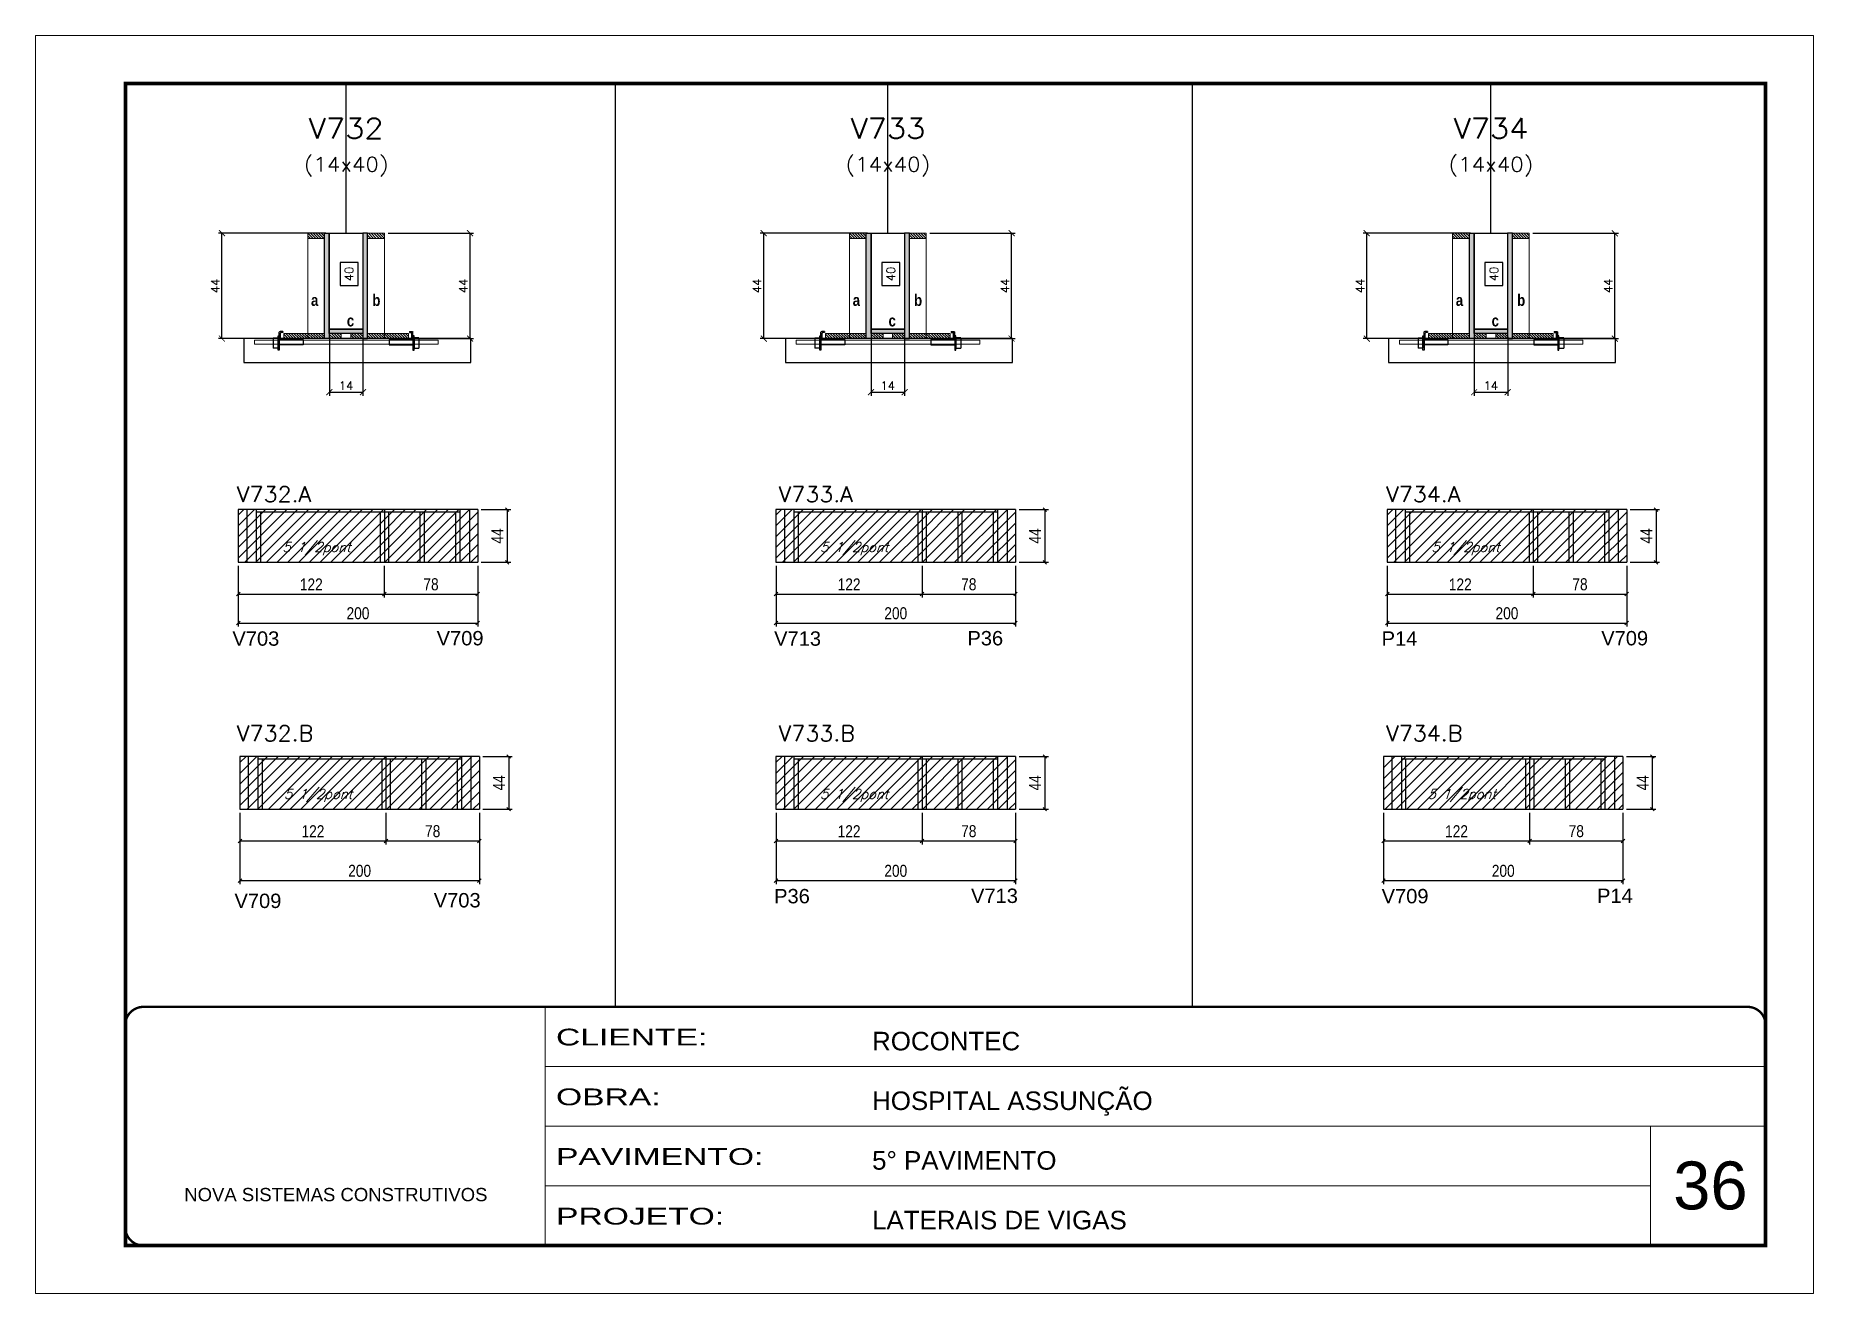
# Model space of a CAD drawing. Extents: x -20960 to -5926, y -2106 to 21915.
# Drawn here: x -7452 to -5967, y 11677 to 12727 of the extents above; entities that cross this region are included whole.
import ezdxf
from ezdxf.enums import TextEntityAlignment as Align

# ---------------------------------------------------------------- set-up
doc = ezdxf.new("R2010")
doc.units = 0
for name, pattern in [('CONTINUO', [0]), ('DASHED', [0.75, 0.5, -0.25]), ('HIDDEN', [0.375, 0.25, -0.125])]:
    doc.linetypes.add(name, pattern=pattern)
for name, color, linetype in [('5', 5, 'Continuous'), ('barrote', 251, 'Continuous'), ('COTA', 241, 'Continuous'), ('Cota Seção (2x)', 4, 'Continuous'), ('detalhes', 4, 'Continuous'), ('Painéis', 200, 'Continuous'), ('presilha', 1, 'Continuous'), ('Reaproveitamento', 251, 'Continuous'), ('SARR_2.2x7', 40, 'Continuous'), ('SARR_3.5x7', 81, 'Continuous'), ('texto', 7, 'Continuous'), ('Texto de Titulo', 7, 'Continuous'), ('Texto Qtd Sarr', 242, 'Continuous')]:
    doc.layers.add(name, color=color, linetype=linetype)
for name, color, linetype, lineweight in [('CARIMBO', 255, 'Continuous', 9), ('CONCRETO', 251, 'Continuous', 25), ('Folhas', 255, 'Continuous', 9), ('Hachura', 251, 'Continuous', 9), ('Madeira', 126, 'Continuous', 18), ('SARRAFO DE PRESSAO', 251, 'DASHED', 9), ('SCO-___-LAJ', 2, 'Continuous', 0), ('Texto Seção', 7, 'Continuous', 15)]:
    doc.layers.add(name, color=color, linetype=linetype, lineweight=lineweight)
doc.styles.add('ARIAL', font='arial.ttf')
doc.styles.add('COTA TECNICA', font='techl___.ttf', dxfattribs={"height": 10})
doc.styles.add('REGUA-120', font='ROMANS.shx', dxfattribs={"height": 15})
doc.styles.add('Romans', font='romans.shx')
doc.styles.get("Standard").update_dxf_attribs({"font": 'arial.ttf'})
doc.styles.add('TECNICA', font='techb___.ttf', dxfattribs={"height": 10})
doc.styles.add('Tecnologia', font='')
doc.styles.get('Tecnologia').set_extended_font_data('Forgotten Futurist')
doc.dimstyles.new('Cota Seção (2x)', dxfattribs={"dimtxt": 7, "dimasz": 5, "dimexe": 3, "dimexo": 3, "dimgap": 2, "dimtad": 3, "dimdec": 1, "dimlfac": 0.5, "dimzin": 12, "dimdsep": 46, "dimtxsty": 'Romans', "dimblk": 'ARCHTICK', "dimcen": 0, "dimclrd": 4, "dimclre": 4, "dimclrt": 1, "dimadec": 1, "dimazin": 3, "dimtfac": 1, "dimtdec": 1, "dimtmove": 0, "dimatfit": 3, "dimldrblk": 'OBLIQUE', "dimfxl": 1, "dimtolj": 1, "dimtzin": 12, "dimarcsym": 0})
doc.dimstyles.new('Cota Seção interna', dxfattribs={"dimtxt": 7, "dimasz": 6, "dimexe": 0.18, "dimexo": 2, "dimgap": -4, "dimtad": 3, "dimdec": 1, "dimlfac": 0.5, "dimzin": 12, "dimdsep": 46, "dimtxsty": 'Romans', "dimblk": 'ARCHTICK', "dimcen": 0.09, "dimse1": 1, "dimse2": 1, "dimsd1": 1, "dimsd2": 1, "dimclrd": 180, "dimclre": 5, "dimclrt": 1, "dimadec": 0, "dimazin": 3, "dimtfac": 1, "dimtdec": 1, "dimtofl": 0, "dimtmove": 0, "dimatfit": 3, "dimldrblk": 'ARCHTICK', "dimfxl": 1, "dimtolj": 1, "dimtzin": 0, "dimarcsym": 0})
doc.dimstyles.new('PAINEL', dxfattribs={"dimtxt": 10, "dimasz": 3, "dimexe": 3, "dimexo": 3, "dimgap": 3, "dimtad": 1, "dimdec": 1, "dimzin": 12, "dimdsep": 46, "dimtxsty": 'COTA TECNICA', "dimblk1": 'OBLIQUE', "dimblk2": 'OBLIQUE', "dimsah": 1, "dimcen": 0.9, "dimclrd": 4, "dimclre": 4, "dimclrt": 240, "dimadec": 1, "dimazin": 3, "dimtfac": 1, "dimtdec": 1, "dimtmove": 0, "dimatfit": 3, "dimfxl": 1, "dimtolj": 1, "dimtzin": 12, "dimarcsym": 0})
pattern_1 = [(315, (15740.0021, 4244.1464), (1.12253202, 1.12253202), [])]
pattern_2 = [(315, (15750.0021, 4244.1464), (1.12253202, 1.12253202), [])]
pattern_3 = [(315, (16696.2058, 4244.1464), (1.12253202, 1.12253202), [])]
pattern_4 = [(315, (16706.2058, 4244.1464), (1.12253202, 1.12253202), [])]
pattern_5 = [(315, (16192.4848, 4244.1464), (1.12253202, 1.12253202), [])]
pattern_6 = [(315, (16202.4848, 4244.1464), (1.12253202, 1.12253202), [])]
pattern_7 = [(45, (-144582.549, -16016.1105), (-4.49012806, 4.49012806), [])]
pattern_8 = [(45, (-145031.664, -16016.1105), (-4.49012806, 4.49012806), [])]
pattern_9 = [(45, (-145030.343, -16016.1105), (-4.49012806, 4.49012806), [])]
pattern_10 = [(45, (-144072.0137, -16016.1105), (-4.49012806, 4.49012806), [])]

msp = doc.modelspace()

# ---------------------------------------------------------------- texts
at = {"layer": '5', "linetype": 'Continuous'}
for s, p in [('V703', (-7287.57, 12217.46)), ('V709', (-7116.96, 12217.76)), ('V713', (-6835.09, 12217.46)), ('P36', (-6673.65, 12217.76)), ('P14', (-6327.66, 12217.46)), ('V709', (-6144.23, 12217.76)), ('P36', (-6835.09, 12002.43)), ('V713', (-6670.64, 12002.72)), ('V709', (-6327.66, 12002.43)), ('P14', (-6147.73, 12002.72)), ('V709', (-7285.83, 11998.49)), ('V703', (-7119.4, 11999.02))]:
    msp.add_text(s, height=12, rotation=0.00004, dxfattribs=at).set_placement(p)
at = {"layer": 'CARIMBO', "style": 'ARIAL'}
msp.add_text('36', height=40, dxfattribs=at).set_placement((-6084.14, 11746.93))
at = {"layer": 'detalhes', "style": 'TECNICA'}
for s, p in [('a', (-7221.92, 12501.13)), ('b', (-7170.69, 12501.12)), ('a', (-6769.44, 12501.13)), ('b', (-6718.2, 12501.12)), ('a', (-6265.72, 12501.13)), ('b', (-6214.48, 12501.12)), ('c', (-7192.02, 12484.03)), ('c', (-6739.54, 12484.03)), ('c', (-6235.81, 12484.03))]:
    msp.add_text(s, height=9.6, dxfattribs=at).set_placement(p)
at = {"layer": 'texto', "color": 2, "char_height": 8, "attachment_point": 5, "style": 'Romans'}
for insert in [(-7217.27, 12298.48), (-6768.15, 12298.48), (-6257.62, 12298.48), (-7215.95, 12092.42), (-6768.15, 12092.42), (-6260.72, 12092.42)]:
    msp.add_mtext('{\\Q19;\\C256;5 1/2pont}', dxfattribs=dict(at, insert=insert))
at = {"layer": 'Texto Seção', "style": 'REGUA-120', "width": 1.05}
for s, p in [('V732.A', (-7283.8, 12337.46)), ('V733.A', (-6831.32, 12337.46)), ('V734.A', (-6323.89, 12337.46)), ('V732.B', (-7283.8, 12137.86)), ('V733.B', (-6831.32, 12137.86)), ('V734.B', (-6323.89, 12137.86))]:
    msp.add_text(s, height=13, dxfattribs=at).set_placement(p)

# ---------------------------------------------------------------- blocks, each defined once
blk = doc.blocks.new('9999999999')
at = {"color": 30, "linetype": 'CONTINUO'}
for p, q in [((98564.6, 34230.2), (98564.6, 34429.4)), ((98564.6, 34379.6), (99584, 34379.6)), ((98564.6, 34329.8), (99488, 34329.8)), ((99584, 34329.8), (99488, 34329.8)), ((99488, 34329.8), (99488, 34230.2)), ((98564.6, 34280), (99488, 34280))]:
    blk.add_line(p, q, dxfattribs=at)
at = {"color": 30, "linetype": 'CONTINUO', "const_width": 2}
blk.add_lwpolyline([(99584, 34230.2), (99584, 34414.4, 0.414214), (99569, 34429.4), (98229, 34429.4, 0.414214), (98214, 34414.4), (98214, 34245.2, 0.414214), (98229, 34230.2), (99584, 34230.2)], format="xyb", dxfattribs=at)
at = {"layer": 'Folhas'}
blk.add_lwpolyline([(98139, 34190.2), (99624, 34190.2), (99624, 35240.2), (98139, 35240.2)], close=True, dxfattribs=at)
at = {"layer": 'Folhas', "color": 30, "const_width": 3}
blk.add_lwpolyline([(98214, 34230.2), (99584, 34230.2), (99584, 35200.2), (98214, 35200.2)], close=True, dxfattribs=at)
at = {"color": 7, "linetype": 'Continuous', "ltscale": 5, "style": 'ARIAL'}
for s, height, p in [('ROCONTEC', 15.48, (98837.7, 34393.1)), ('HOSPITAL ASSUNÇÃO', 15.483, (98837.7, 34343.3)), ('5° PAVIMENTO', 15.483, (98837.7, 34293.5)), ('NOVA SISTEMAS CONSTRUTIVOS', 11.059, (98263.2, 34267.2)), ('LATERAIS DE VIGAS', 15.483, (98837.7, 34243.7))]:
    blk.add_text(s, height=height, dxfattribs=at).set_placement(p)
at = {"layer": 'Folhas', "color": 7, "style": 'Tecnologia', "width": 1.5}
for s, p in [('CLIENTE:', (98573.7, 34397.2)), ('OBRA:', (98573.7, 34347.3)), ('PAVIMENTO:', (98573.7, 34297.5)), ('PROJETO:', (98573.7, 34247.7))]:
    blk.add_text(s, height=14, dxfattribs=at).set_placement(p)
blk = doc.blocks.new('_ArchTick')
at = {"color": 0, "linetype": 'ByBlock', "const_width": 0.15}
blk.add_lwpolyline([(-0.5, -0.5), (0.5, 0.5)], dxfattribs=at)
blk = doc.blocks.new('*D1201')
at = {"layer": 'COTA', "color": 4, "lineweight": -2, "transparency": 16777216}
for p, q in [((-7209.6, 12561.8), (-7299.3, 12561.8)), ((-7296.3, 12473.8), (-7296.3, 12561.8)), ((-7247.6, 12473.8), (-7299.3, 12473.8))]:
    blk.add_line(p, q, dxfattribs=at)
at = {"layer": 'Defpoints', "color": 0, "transparency": 16777216}
for p in [(-7296.3, 12561.8), (-7206.6, 12561.8), (-7244.6, 12473.8)]:
    blk.add_point(p, dxfattribs=at)
at = {"layer": 'COTA', "color": 4, "lineweight": -2, "transparency": 16777216, "xscale": 5, "yscale": 5, "zscale": 5}
for p, rotation in [((-7296.3, 12561.8), 90), ((-7296.3, 12473.8), 270)]:
    blk.add_blockref('_ArchTick', p, dxfattribs=dict(at, rotation=rotation))
at = {"layer": 'COTA', "color": 1, "transparency": 16777216, "insert": (-7301.8, 12517.8), "char_height": 7, "attachment_point": 5, "rotation": 90, "style": 'Romans'}
blk.add_mtext('\\A1;44', dxfattribs=at)
blk = doc.blocks.new('_Oblique')
at = {"color": 0, "linetype": 'ByBlock', "lineweight": -2}
blk.add_line((-0.5, -0.5), (0.5, 0.5), dxfattribs=at)
blk = doc.blocks.new('*D1202')
at = {"layer": 'COTA', "color": 4, "lineweight": -2, "transparency": 16777216}
for p, q in [((-7157.6, 12561.8), (-7086.1, 12561.8)), ((-7089.1, 12473.8), (-7089.1, 12561.8)), ((-7137.6, 12473.8), (-7086.1, 12473.8))]:
    blk.add_line(p, q, dxfattribs=at)
at = {"layer": 'Defpoints', "color": 0, "transparency": 16777216}
for p in [(-7160.6, 12561.8), (-7089.1, 12561.8), (-7140.6, 12473.8)]:
    blk.add_point(p, dxfattribs=at)
at = {"layer": 'COTA', "color": 4, "lineweight": -2, "transparency": 16777216, "xscale": 5, "yscale": 5, "zscale": 5}
for p, rotation in [((-7089.1, 12561.8), 90), ((-7089.1, 12473.8), 270)]:
    blk.add_blockref('_ArchTick', p, dxfattribs=dict(at, rotation=rotation))
at = {"layer": 'COTA', "color": 1, "transparency": 16777216, "insert": (-7094.6, 12517.8), "char_height": 7, "attachment_point": 5, "rotation": 90, "style": 'Romans'}
blk.add_mtext('\\A1;44', dxfattribs=at)
blk = doc.blocks.new('*D1203')
at = {"layer": 'Cota Seção (2x)', "color": 180, "lineweight": -2, "transparency": 16777216}
for p, q in [((-7182.6, 12537.5), (-7197.6, 12537.5)), ((-7197.6, 12537.5), (-7197.6, 12518.1)), ((-7182.6, 12518.1), (-7182.6, 12537.5)), ((-7197.6, 12518.1), (-7182.6, 12518.1))]:
    blk.add_line(p, q, dxfattribs=at)
at = {"layer": 'Defpoints', "color": 0, "transparency": 16777216}
for p in [(-7178.6, 12561.8), (-7178.6, 12561.8), (-7178.6, 12481.8)]:
    blk.add_point(p, dxfattribs=at)
at = {"layer": 'Cota Seção (2x)', "color": 1, "transparency": 16777216, "insert": (-7190.1, 12527.8), "char_height": 7, "attachment_point": 5, "rotation": 90, "style": 'Romans'}
blk.add_mtext('\\A1;40', dxfattribs=at)
blk = doc.blocks.new('titulo1')
at = {"layer": 'Defpoints', "color": 252, "linetype": 'HIDDEN', "ltscale": 2}
blk.add_line((0, 0), (0, 125), dxfattribs=at)
at = {"layer": 'Defpoints', "style": 'Romans', "oblique": 15}
blk.add_attdef('FOLHA', text='', height=10, dxfattribs=at).set_placement((0, 15.6), align=Align.MIDDLE_CENTER)
at = {"layer": 'Texto Qtd Sarr', "color": 3, "style": 'Romans', "oblique": 15}
for tag, height, p in [('TITULO', 17, (0, 71.4)), ('SEÇÃO', 12, (0, 41.5))]:
    blk.add_attdef(tag, text='', height=height, dxfattribs=at).set_placement(p, align=Align.MIDDLE_CENTER)
blk = doc.blocks.new('PRESILHA METÁLICA 1')
at = {"layer": 'presilha'}
for p, q in [((0, 13), (6, 13)), ((0, 13), (0, 0)), ((6, 0), (0, 0)), ((6, 15.5), (7.5, 15.5)), ((6, -2.5), (6, 15.5)), ((6, 13), (6, 0)), ((7.5, 10.6), (7.5, 19.9)), ((7.5, 15.5), (7.5, -2.5)), ((37.5, 4.1), (7.5, 4.1)), ((12, 21), (8.6, 21)), ((9, 11.6), (9, 18.9)), ((12, 19.5), (9.6, 19.5)), ((37.5, 11), (9.6, 11)), ((12, 21), (12, 19.5)), ((37.5, 11), (37.5, 4.1)), ((7.5, -2.5), (6, -2.5))]:
    blk.add_line(p, q, dxfattribs=at)
for centre, radius, start, end in [((8.6, 19.9), 1.14, 90, 180), ((9.6, 18.9), 0.57, 90, 180), ((9.6, 11.6), 0.57, 180, 270)]:
    blk.add_arc(centre, radius, start, end, dxfattribs=at)
blk = doc.blocks.new('*D1216')
at = {"layer": 'COTA', "color": 4, "lineweight": -2, "transparency": 16777216}
for p, q in [((-7206.6, 12475.2), (-7206.6, 12426.1)), ((-7178.6, 12475.2), (-7178.6, 12426.1)), ((-7206.6, 12429.1), (-7178.6, 12429.1))]:
    blk.add_line(p, q, dxfattribs=at)
at = {"layer": 'Defpoints', "color": 0, "transparency": 16777216}
for p in [(-7206.6, 12478.2), (-7178.6, 12478.2), (-7178.6, 12429.1)]:
    blk.add_point(p, dxfattribs=at)
at = {"layer": 'COTA', "color": 4, "lineweight": -2, "transparency": 16777216, "xscale": 5, "yscale": 5, "zscale": 5, "rotation": 180}
blk.add_blockref('_ArchTick', (-7206.6, 12429.1), dxfattribs=at)
at = {"layer": 'COTA', "color": 4, "lineweight": -2, "transparency": 16777216, "xscale": 5, "yscale": 5, "zscale": 5}
blk.add_blockref('_ArchTick', (-7178.6, 12429.1), dxfattribs=at)
at = {"layer": 'COTA', "color": 1, "transparency": 16777216, "insert": (-7192.6, 12434.6), "char_height": 7, "attachment_point": 5, "style": 'Romans'}
blk.add_mtext('\\A1;14', dxfattribs=at)
blk = doc.blocks.new('*D1217')
at = {"layer": 'COTA', "color": 4, "lineweight": -2, "transparency": 16777216}
for p, q in [((-6253.4, 12561.8), (-6343.1, 12561.8)), ((-6340.1, 12473.8), (-6340.1, 12561.8)), ((-6291.4, 12473.8), (-6343.1, 12473.8))]:
    blk.add_line(p, q, dxfattribs=at)
at = {"layer": 'Defpoints', "color": 0, "transparency": 16777216}
for p in [(-6340.1, 12561.8), (-6250.4, 12561.8), (-6288.4, 12473.8)]:
    blk.add_point(p, dxfattribs=at)
at = {"layer": 'COTA', "color": 4, "lineweight": -2, "transparency": 16777216, "xscale": 5, "yscale": 5, "zscale": 5}
for p, rotation in [((-6340.1, 12561.8), 90), ((-6340.1, 12473.8), 270)]:
    blk.add_blockref('_ArchTick', p, dxfattribs=dict(at, rotation=rotation))
at = {"layer": 'COTA', "color": 1, "transparency": 16777216, "insert": (-6345.6, 12517.8), "char_height": 7, "attachment_point": 5, "rotation": 90, "style": 'Romans'}
blk.add_mtext('\\A1;44', dxfattribs=at)
blk = doc.blocks.new('*D1218')
at = {"layer": 'COTA', "color": 4, "lineweight": -2, "transparency": 16777216}
for p, q in [((-6201.4, 12561.8), (-6129.9, 12561.8)), ((-6132.9, 12473.8), (-6132.9, 12561.8)), ((-6181.4, 12473.8), (-6129.9, 12473.8))]:
    blk.add_line(p, q, dxfattribs=at)
at = {"layer": 'Defpoints', "color": 0, "transparency": 16777216}
for p in [(-6204.4, 12561.8), (-6132.9, 12561.8), (-6184.4, 12473.8)]:
    blk.add_point(p, dxfattribs=at)
at = {"layer": 'COTA', "color": 4, "lineweight": -2, "transparency": 16777216, "xscale": 5, "yscale": 5, "zscale": 5}
for p, rotation in [((-6132.9, 12561.8), 90), ((-6132.9, 12473.8), 270)]:
    blk.add_blockref('_ArchTick', p, dxfattribs=dict(at, rotation=rotation))
at = {"layer": 'COTA', "color": 1, "transparency": 16777216, "insert": (-6138.4, 12517.8), "char_height": 7, "attachment_point": 5, "rotation": 90, "style": 'Romans'}
blk.add_mtext('\\A1;44', dxfattribs=at)
blk = doc.blocks.new('*D1219')
at = {"layer": 'Cota Seção (2x)', "color": 180, "lineweight": -2, "transparency": 16777216}
for p, q in [((-6226.4, 12537.5), (-6241.4, 12537.5)), ((-6241.4, 12537.5), (-6241.4, 12518.1)), ((-6226.4, 12518.1), (-6226.4, 12537.5)), ((-6241.4, 12518.1), (-6226.4, 12518.1))]:
    blk.add_line(p, q, dxfattribs=at)
at = {"layer": 'Defpoints', "color": 0, "transparency": 16777216}
for p in [(-6222.4, 12561.8), (-6222.4, 12561.8), (-6222.4, 12481.8)]:
    blk.add_point(p, dxfattribs=at)
at = {"layer": 'Cota Seção (2x)', "color": 1, "transparency": 16777216, "insert": (-6233.9, 12527.8), "char_height": 7, "attachment_point": 5, "rotation": 90, "style": 'Romans'}
blk.add_mtext('\\A1;40', dxfattribs=at)
blk = doc.blocks.new('*D1220')
at = {"layer": 'COTA', "color": 4, "lineweight": -2, "transparency": 16777216}
for p, q in [((-6250.4, 12475.2), (-6250.4, 12426.1)), ((-6222.4, 12475.2), (-6222.4, 12426.1)), ((-6250.4, 12429.1), (-6222.4, 12429.1))]:
    blk.add_line(p, q, dxfattribs=at)
at = {"layer": 'Defpoints', "color": 0, "transparency": 16777216}
for p in [(-6250.4, 12478.2), (-6222.4, 12478.2), (-6222.4, 12429.1)]:
    blk.add_point(p, dxfattribs=at)
at = {"layer": 'COTA', "color": 4, "lineweight": -2, "transparency": 16777216, "xscale": 5, "yscale": 5, "zscale": 5, "rotation": 180}
blk.add_blockref('_ArchTick', (-6250.4, 12429.1), dxfattribs=at)
at = {"layer": 'COTA', "color": 4, "lineweight": -2, "transparency": 16777216, "xscale": 5, "yscale": 5, "zscale": 5}
blk.add_blockref('_ArchTick', (-6222.4, 12429.1), dxfattribs=at)
at = {"layer": 'COTA', "color": 1, "transparency": 16777216, "insert": (-6236.4, 12434.6), "char_height": 7, "attachment_point": 5, "style": 'Romans'}
blk.add_mtext('\\A1;14', dxfattribs=at)
blk = doc.blocks.new('*D1221')
at = {"layer": 'COTA', "color": 4, "linetype": 'ByBlock', "lineweight": -2, "transparency": 16777216}
for p, q in [((-6326.1, 12078), (-6326.1, 12018.4)), ((-6126.1, 12078), (-6126.1, 12018.4)), ((-6326.1, 12021.4), (-6126.1, 12021.4))]:
    blk.add_line(p, q, dxfattribs=at)
at = {"layer": 'Defpoints', "color": 0, "linetype": 'ByBlock', "transparency": 16777216}
for p in [(-6326.1, 12081), (-6126.1, 12081), (-6126.1, 12021.4)]:
    blk.add_point(p, dxfattribs=at)
at = {"layer": 'COTA', "color": 4, "linetype": 'ByBlock', "lineweight": -2, "transparency": 16777216, "xscale": 3, "yscale": 3, "zscale": 3, "rotation": 180}
blk.add_blockref('_Oblique', (-6326.1, 12021.4), dxfattribs=at)
at = {"layer": 'COTA', "color": 4, "linetype": 'ByBlock', "lineweight": -2, "transparency": 16777216, "xscale": 3, "yscale": 3, "zscale": 3}
blk.add_blockref('_Oblique', (-6126.1, 12021.4), dxfattribs=at)
at = {"layer": 'COTA', "color": 240, "linetype": 'ByBlock', "transparency": 16777216, "insert": (-6226.1, 12029.5), "char_height": 10, "attachment_point": 5, "style": 'COTA TECNICA'}
blk.add_mtext('\\A1;200', dxfattribs=at)
blk = doc.blocks.new('*D1222')
at = {"layer": 'COTA', "color": 4, "linetype": 'ByBlock', "lineweight": -2, "transparency": 16777216}
for p, q in [((-6123.1, 12125), (-6098.6, 12125)), ((-6101.6, 12125), (-6101.6, 12081)), ((-6123.1, 12081), (-6098.6, 12081))]:
    blk.add_line(p, q, dxfattribs=at)
at = {"layer": 'Defpoints', "color": 0, "linetype": 'ByBlock', "transparency": 16777216}
for p in [(-6126.1, 12125), (-6126.1, 12081), (-6101.6, 12081)]:
    blk.add_point(p, dxfattribs=at)
at = {"layer": 'COTA', "color": 4, "linetype": 'ByBlock', "lineweight": -2, "transparency": 16777216, "xscale": 3, "yscale": 3, "zscale": 3}
for p, rotation in [((-6101.6, 12125), 90), ((-6101.6, 12081), 270)]:
    blk.add_blockref('_Oblique', p, dxfattribs=dict(at, rotation=rotation))
at = {"layer": 'COTA', "color": 240, "linetype": 'ByBlock', "transparency": 16777216, "insert": (-6109.6, 12103), "char_height": 10, "attachment_point": 5, "rotation": 90, "style": 'COTA TECNICA'}
blk.add_mtext('\\A1;44', dxfattribs=at)
blk = doc.blocks.new('*D1223')
at = {"layer": 'COTA', "color": 4, "linetype": 'ByBlock', "lineweight": -2, "transparency": 16777216}
for p, q in [((-6833.5, 12284.1), (-6833.5, 12233.4)), ((-6633.5, 12284.1), (-6633.5, 12233.4)), ((-6833.5, 12236.4), (-6633.5, 12236.4))]:
    blk.add_line(p, q, dxfattribs=at)
at = {"layer": 'Defpoints', "color": 0, "linetype": 'ByBlock', "transparency": 16777216}
for p in [(-6833.5, 12287.1), (-6633.5, 12287.1), (-6633.5, 12236.4)]:
    blk.add_point(p, dxfattribs=at)
at = {"layer": 'COTA', "color": 4, "linetype": 'ByBlock', "lineweight": -2, "transparency": 16777216, "xscale": 3, "yscale": 3, "zscale": 3, "rotation": 180}
blk.add_blockref('_Oblique', (-6833.5, 12236.4), dxfattribs=at)
at = {"layer": 'COTA', "color": 4, "linetype": 'ByBlock', "lineweight": -2, "transparency": 16777216, "xscale": 3, "yscale": 3, "zscale": 3}
blk.add_blockref('_Oblique', (-6633.5, 12236.4), dxfattribs=at)
at = {"layer": 'COTA', "color": 240, "linetype": 'ByBlock', "transparency": 16777216, "insert": (-6733.5, 12244.5), "char_height": 10, "attachment_point": 5, "style": 'COTA TECNICA'}
blk.add_mtext('\\A1;200', dxfattribs=at)
blk = doc.blocks.new('*D1224')
at = {"layer": 'COTA', "color": 4, "lineweight": -2, "transparency": 16777216}
for p, q in [((-6757.1, 12561.8), (-6846.8, 12561.8)), ((-6843.8, 12473.8), (-6843.8, 12561.8)), ((-6795.1, 12473.8), (-6846.8, 12473.8))]:
    blk.add_line(p, q, dxfattribs=at)
at = {"layer": 'Defpoints', "color": 0, "transparency": 16777216}
for p in [(-6843.8, 12561.8), (-6754.1, 12561.8), (-6792.1, 12473.8)]:
    blk.add_point(p, dxfattribs=at)
at = {"layer": 'COTA', "color": 4, "lineweight": -2, "transparency": 16777216, "xscale": 5, "yscale": 5, "zscale": 5}
for p, rotation in [((-6843.8, 12561.8), 90), ((-6843.8, 12473.8), 270)]:
    blk.add_blockref('_ArchTick', p, dxfattribs=dict(at, rotation=rotation))
at = {"layer": 'COTA', "color": 1, "transparency": 16777216, "insert": (-6849.3, 12517.8), "char_height": 7, "attachment_point": 5, "rotation": 90, "style": 'Romans'}
blk.add_mtext('\\A1;44', dxfattribs=at)
blk = doc.blocks.new('*D1225')
at = {"layer": 'COTA', "color": 4, "lineweight": -2, "transparency": 16777216}
for p, q in [((-6705.1, 12561.8), (-6633.7, 12561.8)), ((-6636.7, 12473.8), (-6636.7, 12561.8)), ((-6685.1, 12473.8), (-6633.7, 12473.8))]:
    blk.add_line(p, q, dxfattribs=at)
at = {"layer": 'Defpoints', "color": 0, "transparency": 16777216}
for p in [(-6708.1, 12561.8), (-6636.7, 12561.8), (-6688.1, 12473.8)]:
    blk.add_point(p, dxfattribs=at)
at = {"layer": 'COTA', "color": 4, "lineweight": -2, "transparency": 16777216, "xscale": 5, "yscale": 5, "zscale": 5}
for p, rotation in [((-6636.7, 12561.8), 90), ((-6636.7, 12473.8), 270)]:
    blk.add_blockref('_ArchTick', p, dxfattribs=dict(at, rotation=rotation))
at = {"layer": 'COTA', "color": 1, "transparency": 16777216, "insert": (-6642.2, 12517.8), "char_height": 7, "attachment_point": 5, "rotation": 90, "style": 'Romans'}
blk.add_mtext('\\A1;44', dxfattribs=at)
blk = doc.blocks.new('*D1226')
at = {"layer": 'Cota Seção (2x)', "color": 180, "lineweight": -2, "transparency": 16777216}
for p, q in [((-6730.1, 12537.5), (-6745.1, 12537.5)), ((-6745.1, 12537.5), (-6745.1, 12518.1)), ((-6730.1, 12518.1), (-6730.1, 12537.5)), ((-6745.1, 12518.1), (-6730.1, 12518.1))]:
    blk.add_line(p, q, dxfattribs=at)
at = {"layer": 'Defpoints', "color": 0, "transparency": 16777216}
for p in [(-6726.1, 12561.8), (-6726.1, 12561.8), (-6726.1, 12481.8)]:
    blk.add_point(p, dxfattribs=at)
at = {"layer": 'Cota Seção (2x)', "color": 1, "transparency": 16777216, "insert": (-6737.6, 12527.8), "char_height": 7, "attachment_point": 5, "rotation": 90, "style": 'Romans'}
blk.add_mtext('\\A1;40', dxfattribs=at)
blk = doc.blocks.new('*D1227')
at = {"layer": 'COTA', "color": 4, "lineweight": -2, "transparency": 16777216}
for p, q in [((-6754.1, 12475.2), (-6754.1, 12426.1)), ((-6726.1, 12475.2), (-6726.1, 12426.1)), ((-6754.1, 12429.1), (-6726.1, 12429.1))]:
    blk.add_line(p, q, dxfattribs=at)
at = {"layer": 'Defpoints', "color": 0, "transparency": 16777216}
for p in [(-6754.1, 12478.2), (-6726.1, 12478.2), (-6726.1, 12429.1)]:
    blk.add_point(p, dxfattribs=at)
at = {"layer": 'COTA', "color": 4, "lineweight": -2, "transparency": 16777216, "xscale": 5, "yscale": 5, "zscale": 5, "rotation": 180}
blk.add_blockref('_ArchTick', (-6754.1, 12429.1), dxfattribs=at)
at = {"layer": 'COTA', "color": 4, "lineweight": -2, "transparency": 16777216, "xscale": 5, "yscale": 5, "zscale": 5}
blk.add_blockref('_ArchTick', (-6726.1, 12429.1), dxfattribs=at)
at = {"layer": 'COTA', "color": 1, "transparency": 16777216, "insert": (-6740.1, 12434.6), "char_height": 7, "attachment_point": 5, "style": 'Romans'}
blk.add_mtext('\\A1;14', dxfattribs=at)
blk = doc.blocks.new('*D1228')
at = {"layer": 'COTA', "color": 4, "linetype": 'ByBlock', "lineweight": -2, "transparency": 16777216}
for p, q in [((-6630.5, 12331.1), (-6606, 12331.1)), ((-6609, 12331.1), (-6609, 12287.1)), ((-6630.5, 12287.1), (-6606, 12287.1))]:
    blk.add_line(p, q, dxfattribs=at)
at = {"layer": 'Defpoints', "color": 0, "linetype": 'ByBlock', "transparency": 16777216}
for p in [(-6633.5, 12331.1), (-6633.5, 12287.1), (-6609, 12287.1)]:
    blk.add_point(p, dxfattribs=at)
at = {"layer": 'COTA', "color": 4, "linetype": 'ByBlock', "lineweight": -2, "transparency": 16777216, "xscale": 3, "yscale": 3, "zscale": 3}
for p, rotation in [((-6609, 12331.1), 90), ((-6609, 12287.1), 270)]:
    blk.add_blockref('_Oblique', p, dxfattribs=dict(at, rotation=rotation))
at = {"layer": 'COTA', "color": 240, "linetype": 'ByBlock', "transparency": 16777216, "insert": (-6617.1, 12309.1), "char_height": 10, "attachment_point": 5, "rotation": 90, "style": 'COTA TECNICA'}
blk.add_mtext('\\A1;44', dxfattribs=at)
blk = doc.blocks.new('*D1229')
at = {"layer": 'COTA', "color": 4, "linetype": 'ByBlock', "lineweight": -2, "transparency": 16777216}
for p, q in [((-6833.5, 12078), (-6833.5, 12018.4)), ((-6633.5, 12078), (-6633.5, 12018.4)), ((-6833.5, 12021.4), (-6633.5, 12021.4))]:
    blk.add_line(p, q, dxfattribs=at)
at = {"layer": 'Defpoints', "color": 0, "linetype": 'ByBlock', "transparency": 16777216}
for p in [(-6833.5, 12081), (-6633.5, 12081), (-6633.5, 12021.4)]:
    blk.add_point(p, dxfattribs=at)
at = {"layer": 'COTA', "color": 4, "linetype": 'ByBlock', "lineweight": -2, "transparency": 16777216, "xscale": 3, "yscale": 3, "zscale": 3, "rotation": 180}
blk.add_blockref('_Oblique', (-6833.5, 12021.4), dxfattribs=at)
at = {"layer": 'COTA', "color": 4, "linetype": 'ByBlock', "lineweight": -2, "transparency": 16777216, "xscale": 3, "yscale": 3, "zscale": 3}
blk.add_blockref('_Oblique', (-6633.5, 12021.4), dxfattribs=at)
at = {"layer": 'COTA', "color": 240, "linetype": 'ByBlock', "transparency": 16777216, "insert": (-6733.5, 12029.5), "char_height": 10, "attachment_point": 5, "style": 'COTA TECNICA'}
blk.add_mtext('\\A1;200', dxfattribs=at)
blk = doc.blocks.new('*D1230')
at = {"layer": 'COTA', "color": 4, "linetype": 'ByBlock', "lineweight": -2, "transparency": 16777216}
for p, q in [((-6630.5, 12125), (-6606, 12125)), ((-6609, 12125), (-6609, 12081)), ((-6630.5, 12081), (-6606, 12081))]:
    blk.add_line(p, q, dxfattribs=at)
at = {"layer": 'Defpoints', "color": 0, "linetype": 'ByBlock', "transparency": 16777216}
for p in [(-6633.5, 12125), (-6633.5, 12081), (-6609, 12081)]:
    blk.add_point(p, dxfattribs=at)
at = {"layer": 'COTA', "color": 4, "linetype": 'ByBlock', "lineweight": -2, "transparency": 16777216, "xscale": 3, "yscale": 3, "zscale": 3}
for p, rotation in [((-6609, 12125), 90), ((-6609, 12081), 270)]:
    blk.add_blockref('_Oblique', p, dxfattribs=dict(at, rotation=rotation))
at = {"layer": 'COTA', "color": 240, "linetype": 'ByBlock', "transparency": 16777216, "insert": (-6617.1, 12103), "char_height": 10, "attachment_point": 5, "rotation": 90, "style": 'COTA TECNICA'}
blk.add_mtext('\\A1;44', dxfattribs=at)
blk = doc.blocks.new('*D1231')
at = {"layer": 'COTA', "color": 4, "linetype": 'ByBlock', "lineweight": -2, "transparency": 16777216}
for p, q in [((-6833.5, 12284.1), (-6833.5, 12257.6)), ((-6711.5, 12284.1), (-6711.5, 12257.6)), ((-6833.5, 12260.6), (-6711.5, 12260.6))]:
    blk.add_line(p, q, dxfattribs=at)
at = {"layer": 'Defpoints', "color": 0, "linetype": 'ByBlock', "transparency": 16777216}
for p in [(-6833.5, 12287.1), (-6711.5, 12287.1), (-6711.5, 12260.6)]:
    blk.add_point(p, dxfattribs=at)
at = {"layer": 'COTA', "color": 4, "linetype": 'ByBlock', "lineweight": -2, "transparency": 16777216, "xscale": 3, "yscale": 3, "zscale": 3, "rotation": 180}
blk.add_blockref('_Oblique', (-6833.5, 12260.6), dxfattribs=at)
at = {"layer": 'COTA', "color": 4, "linetype": 'ByBlock', "lineweight": -2, "transparency": 16777216, "xscale": 3, "yscale": 3, "zscale": 3}
blk.add_blockref('_Oblique', (-6711.5, 12260.6), dxfattribs=at)
at = {"layer": 'COTA', "color": 240, "linetype": 'ByBlock', "transparency": 16777216, "insert": (-6772.5, 12268.6), "char_height": 10, "attachment_point": 5, "style": 'COTA TECNICA'}
blk.add_mtext('\\A1;122', dxfattribs=at)
blk = doc.blocks.new('*D1232')
at = {"layer": 'COTA', "color": 4, "linetype": 'ByBlock', "lineweight": -2, "transparency": 16777216}
for p, q in [((-6711.5, 12284.1), (-6711.5, 12257.6)), ((-6633.5, 12284.1), (-6633.5, 12257.6)), ((-6711.5, 12260.6), (-6633.5, 12260.6))]:
    blk.add_line(p, q, dxfattribs=at)
at = {"layer": 'Defpoints', "color": 0, "linetype": 'ByBlock', "transparency": 16777216}
for p in [(-6711.5, 12287.1), (-6633.5, 12287.1), (-6633.5, 12260.6)]:
    blk.add_point(p, dxfattribs=at)
at = {"layer": 'COTA', "color": 4, "linetype": 'ByBlock', "lineweight": -2, "transparency": 16777216, "xscale": 3, "yscale": 3, "zscale": 3, "rotation": 180}
blk.add_blockref('_Oblique', (-6711.5, 12260.6), dxfattribs=at)
at = {"layer": 'COTA', "color": 4, "linetype": 'ByBlock', "lineweight": -2, "transparency": 16777216, "xscale": 3, "yscale": 3, "zscale": 3}
blk.add_blockref('_Oblique', (-6633.5, 12260.6), dxfattribs=at)
at = {"layer": 'COTA', "color": 240, "linetype": 'ByBlock', "transparency": 16777216, "insert": (-6672.5, 12268.7), "char_height": 10, "attachment_point": 5, "style": 'COTA TECNICA'}
blk.add_mtext('\\A1;78', dxfattribs=at)
blk = doc.blocks.new('*D1233')
at = {"layer": 'COTA', "color": 4, "linetype": 'ByBlock', "lineweight": -2, "transparency": 16777216}
for p, q in [((-6833.5, 12078), (-6833.5, 12051.5)), ((-6711.5, 12078), (-6711.5, 12051.5)), ((-6833.5, 12054.5), (-6711.5, 12054.5))]:
    blk.add_line(p, q, dxfattribs=at)
at = {"layer": 'Defpoints', "color": 0, "linetype": 'ByBlock', "transparency": 16777216}
for p in [(-6833.5, 12081), (-6711.5, 12081), (-6711.5, 12054.5)]:
    blk.add_point(p, dxfattribs=at)
at = {"layer": 'COTA', "color": 4, "linetype": 'ByBlock', "lineweight": -2, "transparency": 16777216, "xscale": 3, "yscale": 3, "zscale": 3, "rotation": 180}
blk.add_blockref('_Oblique', (-6833.5, 12054.5), dxfattribs=at)
at = {"layer": 'COTA', "color": 4, "linetype": 'ByBlock', "lineweight": -2, "transparency": 16777216, "xscale": 3, "yscale": 3, "zscale": 3}
blk.add_blockref('_Oblique', (-6711.5, 12054.5), dxfattribs=at)
at = {"layer": 'COTA', "color": 240, "linetype": 'ByBlock', "transparency": 16777216, "insert": (-6772.5, 12062.6), "char_height": 10, "attachment_point": 5, "style": 'COTA TECNICA'}
blk.add_mtext('\\A1;122', dxfattribs=at)
blk = doc.blocks.new('*D1234')
at = {"layer": 'COTA', "color": 4, "linetype": 'ByBlock', "lineweight": -2, "transparency": 16777216}
for p, q in [((-6711.5, 12078), (-6711.5, 12051.5)), ((-6633.5, 12078), (-6633.5, 12051.5)), ((-6711.5, 12054.5), (-6633.5, 12054.5))]:
    blk.add_line(p, q, dxfattribs=at)
at = {"layer": 'Defpoints', "color": 0, "linetype": 'ByBlock', "transparency": 16777216}
for p in [(-6711.5, 12081), (-6633.5, 12081), (-6633.5, 12054.5)]:
    blk.add_point(p, dxfattribs=at)
at = {"layer": 'COTA', "color": 4, "linetype": 'ByBlock', "lineweight": -2, "transparency": 16777216, "xscale": 3, "yscale": 3, "zscale": 3, "rotation": 180}
blk.add_blockref('_Oblique', (-6711.5, 12054.5), dxfattribs=at)
at = {"layer": 'COTA', "color": 4, "linetype": 'ByBlock', "lineweight": -2, "transparency": 16777216, "xscale": 3, "yscale": 3, "zscale": 3}
blk.add_blockref('_Oblique', (-6633.5, 12054.5), dxfattribs=at)
at = {"layer": 'COTA', "color": 240, "linetype": 'ByBlock', "transparency": 16777216, "insert": (-6672.5, 12062.6), "char_height": 10, "attachment_point": 5, "style": 'COTA TECNICA'}
blk.add_mtext('\\A1;78', dxfattribs=at)
blk = doc.blocks.new('*D1235')
at = {"layer": 'COTA', "color": 4, "linetype": 'ByBlock', "lineweight": -2, "transparency": 16777216}
for p, q in [((-6326.1, 12078), (-6326.1, 12051.5)), ((-6204.1, 12078), (-6204.1, 12051.5)), ((-6326.1, 12054.5), (-6204.1, 12054.5))]:
    blk.add_line(p, q, dxfattribs=at)
at = {"layer": 'Defpoints', "color": 0, "linetype": 'ByBlock', "transparency": 16777216}
for p in [(-6326.1, 12081), (-6204.1, 12081), (-6204.1, 12054.5)]:
    blk.add_point(p, dxfattribs=at)
at = {"layer": 'COTA', "color": 4, "linetype": 'ByBlock', "lineweight": -2, "transparency": 16777216, "xscale": 3, "yscale": 3, "zscale": 3, "rotation": 180}
blk.add_blockref('_Oblique', (-6326.1, 12054.5), dxfattribs=at)
at = {"layer": 'COTA', "color": 4, "linetype": 'ByBlock', "lineweight": -2, "transparency": 16777216, "xscale": 3, "yscale": 3, "zscale": 3}
blk.add_blockref('_Oblique', (-6204.1, 12054.5), dxfattribs=at)
at = {"layer": 'COTA', "color": 240, "linetype": 'ByBlock', "transparency": 16777216, "insert": (-6265.1, 12062.6), "char_height": 10, "attachment_point": 5, "style": 'COTA TECNICA'}
blk.add_mtext('\\A1;122', dxfattribs=at)
blk = doc.blocks.new('*D1236')
at = {"layer": 'COTA', "color": 4, "linetype": 'ByBlock', "lineweight": -2, "transparency": 16777216}
for p, q in [((-6204.1, 12078), (-6204.1, 12051.5)), ((-6126.1, 12078), (-6126.1, 12051.5)), ((-6204.1, 12054.5), (-6126.1, 12054.5))]:
    blk.add_line(p, q, dxfattribs=at)
at = {"layer": 'Defpoints', "color": 0, "linetype": 'ByBlock', "transparency": 16777216}
for p in [(-6204.1, 12081), (-6126.1, 12081), (-6126.1, 12054.5)]:
    blk.add_point(p, dxfattribs=at)
at = {"layer": 'COTA', "color": 4, "linetype": 'ByBlock', "lineweight": -2, "transparency": 16777216, "xscale": 3, "yscale": 3, "zscale": 3, "rotation": 180}
blk.add_blockref('_Oblique', (-6204.1, 12054.5), dxfattribs=at)
at = {"layer": 'COTA', "color": 4, "linetype": 'ByBlock', "lineweight": -2, "transparency": 16777216, "xscale": 3, "yscale": 3, "zscale": 3}
blk.add_blockref('_Oblique', (-6126.1, 12054.5), dxfattribs=at)
at = {"layer": 'COTA', "color": 240, "linetype": 'ByBlock', "transparency": 16777216, "insert": (-6165.1, 12062.6), "char_height": 10, "attachment_point": 5, "style": 'COTA TECNICA'}
blk.add_mtext('\\A1;78', dxfattribs=at)
blk = doc.blocks.new('*D1204')
at = {"layer": 'COTA', "color": 4, "linetype": 'ByBlock', "lineweight": -2, "transparency": 16777216}
for p, q in [((-7282.7, 12284.1), (-7282.7, 12233.4)), ((-7082.7, 12284.1), (-7082.7, 12233.4)), ((-7282.7, 12236.4), (-7082.7, 12236.4))]:
    blk.add_line(p, q, dxfattribs=at)
at = {"layer": 'Defpoints', "color": 0, "linetype": 'ByBlock', "transparency": 16777216}
for p in [(-7282.7, 12287.1), (-7082.7, 12287.1), (-7082.7, 12236.4)]:
    blk.add_point(p, dxfattribs=at)
at = {"layer": 'COTA', "color": 4, "linetype": 'ByBlock', "lineweight": -2, "transparency": 16777216, "xscale": 3, "yscale": 3, "zscale": 3, "rotation": 180}
blk.add_blockref('_Oblique', (-7282.7, 12236.4), dxfattribs=at)
at = {"layer": 'COTA', "color": 4, "linetype": 'ByBlock', "lineweight": -2, "transparency": 16777216, "xscale": 3, "yscale": 3, "zscale": 3}
blk.add_blockref('_Oblique', (-7082.7, 12236.4), dxfattribs=at)
at = {"layer": 'COTA', "color": 240, "linetype": 'ByBlock', "transparency": 16777216, "insert": (-7182.7, 12244.5), "char_height": 10, "attachment_point": 5, "style": 'COTA TECNICA'}
blk.add_mtext('\\A1;200', dxfattribs=at)
blk = doc.blocks.new('*D1205')
at = {"layer": 'COTA', "color": 4, "linetype": 'ByBlock', "lineweight": -2, "transparency": 16777216}
for p, q in [((-7079.7, 12331.1), (-7055.1, 12331.1)), ((-7058.1, 12331.1), (-7058.1, 12287.1)), ((-7079.7, 12287.1), (-7055.1, 12287.1))]:
    blk.add_line(p, q, dxfattribs=at)
at = {"layer": 'Defpoints', "color": 0, "linetype": 'ByBlock', "transparency": 16777216}
for p in [(-7082.7, 12331.1), (-7082.7, 12287.1), (-7058.1, 12287.1)]:
    blk.add_point(p, dxfattribs=at)
at = {"layer": 'COTA', "color": 4, "linetype": 'ByBlock', "lineweight": -2, "transparency": 16777216, "xscale": 3, "yscale": 3, "zscale": 3}
for p, rotation in [((-7058.1, 12331.1), 90), ((-7058.1, 12287.1), 270)]:
    blk.add_blockref('_Oblique', p, dxfattribs=dict(at, rotation=rotation))
at = {"layer": 'COTA', "color": 240, "linetype": 'ByBlock', "transparency": 16777216, "insert": (-7066.2, 12309.1), "char_height": 10, "attachment_point": 5, "rotation": 90, "style": 'COTA TECNICA'}
blk.add_mtext('\\A1;44', dxfattribs=at)
blk = doc.blocks.new('*D1206')
at = {"layer": 'COTA', "color": 4, "linetype": 'ByBlock', "lineweight": -2, "transparency": 16777216}
for p, q in [((-7282.7, 12284.1), (-7282.7, 12257.6)), ((-7160.7, 12284.1), (-7160.7, 12257.6)), ((-7282.7, 12260.6), (-7160.7, 12260.6))]:
    blk.add_line(p, q, dxfattribs=at)
at = {"layer": 'Defpoints', "color": 0, "linetype": 'ByBlock', "transparency": 16777216}
for p in [(-7282.7, 12287.1), (-7160.7, 12287.1), (-7160.7, 12260.6)]:
    blk.add_point(p, dxfattribs=at)
at = {"layer": 'COTA', "color": 4, "linetype": 'ByBlock', "lineweight": -2, "transparency": 16777216, "xscale": 3, "yscale": 3, "zscale": 3, "rotation": 180}
blk.add_blockref('_Oblique', (-7282.7, 12260.6), dxfattribs=at)
at = {"layer": 'COTA', "color": 4, "linetype": 'ByBlock', "lineweight": -2, "transparency": 16777216, "xscale": 3, "yscale": 3, "zscale": 3}
blk.add_blockref('_Oblique', (-7160.7, 12260.6), dxfattribs=at)
at = {"layer": 'COTA', "color": 240, "linetype": 'ByBlock', "transparency": 16777216, "insert": (-7221.7, 12268.6), "char_height": 10, "attachment_point": 5, "style": 'COTA TECNICA'}
blk.add_mtext('\\A1;122', dxfattribs=at)
blk = doc.blocks.new('*D1207')
at = {"layer": 'COTA', "color": 4, "linetype": 'ByBlock', "lineweight": -2, "transparency": 16777216}
for p, q in [((-7160.7, 12284.1), (-7160.7, 12257.6)), ((-7082.7, 12284.1), (-7082.7, 12257.6)), ((-7160.7, 12260.6), (-7082.7, 12260.6))]:
    blk.add_line(p, q, dxfattribs=at)
at = {"layer": 'Defpoints', "color": 0, "linetype": 'ByBlock', "transparency": 16777216}
for p in [(-7160.7, 12287.1), (-7082.7, 12287.1), (-7082.7, 12260.6)]:
    blk.add_point(p, dxfattribs=at)
at = {"layer": 'COTA', "color": 4, "linetype": 'ByBlock', "lineweight": -2, "transparency": 16777216, "xscale": 3, "yscale": 3, "zscale": 3, "rotation": 180}
blk.add_blockref('_Oblique', (-7160.7, 12260.6), dxfattribs=at)
at = {"layer": 'COTA', "color": 4, "linetype": 'ByBlock', "lineweight": -2, "transparency": 16777216, "xscale": 3, "yscale": 3, "zscale": 3}
blk.add_blockref('_Oblique', (-7082.7, 12260.6), dxfattribs=at)
at = {"layer": 'COTA', "color": 240, "linetype": 'ByBlock', "transparency": 16777216, "insert": (-7121.7, 12268.7), "char_height": 10, "attachment_point": 5, "style": 'COTA TECNICA'}
blk.add_mtext('\\A1;78', dxfattribs=at)
blk = doc.blocks.new('*D1208')
at = {"layer": 'COTA', "color": 4, "linetype": 'ByBlock', "lineweight": -2, "transparency": 16777216}
for p, q in [((-7281.3, 12078), (-7281.3, 12018.4)), ((-7081.3, 12078), (-7081.3, 12018.4)), ((-7281.3, 12021.4), (-7081.3, 12021.4))]:
    blk.add_line(p, q, dxfattribs=at)
at = {"layer": 'Defpoints', "color": 0, "linetype": 'ByBlock', "transparency": 16777216}
for p in [(-7281.3, 12081), (-7081.3, 12081), (-7081.3, 12021.4)]:
    blk.add_point(p, dxfattribs=at)
at = {"layer": 'COTA', "color": 4, "linetype": 'ByBlock', "lineweight": -2, "transparency": 16777216, "xscale": 3, "yscale": 3, "zscale": 3, "rotation": 180}
blk.add_blockref('_Oblique', (-7281.3, 12021.4), dxfattribs=at)
at = {"layer": 'COTA', "color": 4, "linetype": 'ByBlock', "lineweight": -2, "transparency": 16777216, "xscale": 3, "yscale": 3, "zscale": 3}
blk.add_blockref('_Oblique', (-7081.3, 12021.4), dxfattribs=at)
at = {"layer": 'COTA', "color": 240, "linetype": 'ByBlock', "transparency": 16777216, "insert": (-7181.3, 12029.5), "char_height": 10, "attachment_point": 5, "style": 'COTA TECNICA'}
blk.add_mtext('\\A1;200', dxfattribs=at)
blk = doc.blocks.new('*D1209')
at = {"layer": 'COTA', "color": 4, "linetype": 'ByBlock', "lineweight": -2, "transparency": 16777216}
for p, q in [((-7078.3, 12125), (-7053.8, 12125)), ((-7056.8, 12125), (-7056.8, 12081)), ((-7078.3, 12081), (-7053.8, 12081))]:
    blk.add_line(p, q, dxfattribs=at)
at = {"layer": 'Defpoints', "color": 0, "linetype": 'ByBlock', "transparency": 16777216}
for p in [(-7081.3, 12125), (-7081.3, 12081), (-7056.8, 12081)]:
    blk.add_point(p, dxfattribs=at)
at = {"layer": 'COTA', "color": 4, "linetype": 'ByBlock', "lineweight": -2, "transparency": 16777216, "xscale": 3, "yscale": 3, "zscale": 3}
for p, rotation in [((-7056.8, 12125), 90), ((-7056.8, 12081), 270)]:
    blk.add_blockref('_Oblique', p, dxfattribs=dict(at, rotation=rotation))
at = {"layer": 'COTA', "color": 240, "linetype": 'ByBlock', "transparency": 16777216, "insert": (-7064.9, 12103), "char_height": 10, "attachment_point": 5, "rotation": 90, "style": 'COTA TECNICA'}
blk.add_mtext('\\A1;44', dxfattribs=at)
blk = doc.blocks.new('*D1210')
at = {"layer": 'COTA', "color": 4, "linetype": 'ByBlock', "lineweight": -2, "transparency": 16777216}
for p, q in [((-7281.3, 12078), (-7281.3, 12051.5)), ((-7159.3, 12078), (-7159.3, 12051.5)), ((-7281.3, 12054.5), (-7159.3, 12054.5))]:
    blk.add_line(p, q, dxfattribs=at)
at = {"layer": 'Defpoints', "color": 0, "linetype": 'ByBlock', "transparency": 16777216}
for p in [(-7281.3, 12081), (-7159.3, 12081), (-7159.3, 12054.5)]:
    blk.add_point(p, dxfattribs=at)
at = {"layer": 'COTA', "color": 4, "linetype": 'ByBlock', "lineweight": -2, "transparency": 16777216, "xscale": 3, "yscale": 3, "zscale": 3, "rotation": 180}
blk.add_blockref('_Oblique', (-7281.3, 12054.5), dxfattribs=at)
at = {"layer": 'COTA', "color": 4, "linetype": 'ByBlock', "lineweight": -2, "transparency": 16777216, "xscale": 3, "yscale": 3, "zscale": 3}
blk.add_blockref('_Oblique', (-7159.3, 12054.5), dxfattribs=at)
at = {"layer": 'COTA', "color": 240, "linetype": 'ByBlock', "transparency": 16777216, "insert": (-7220.3, 12062.6), "char_height": 10, "attachment_point": 5, "style": 'COTA TECNICA'}
blk.add_mtext('\\A1;122', dxfattribs=at)
blk = doc.blocks.new('*D1211')
at = {"layer": 'COTA', "color": 4, "linetype": 'ByBlock', "lineweight": -2, "transparency": 16777216}
for p, q in [((-7159.3, 12078), (-7159.3, 12051.5)), ((-7081.3, 12078), (-7081.3, 12051.5)), ((-7159.3, 12054.5), (-7081.3, 12054.5))]:
    blk.add_line(p, q, dxfattribs=at)
at = {"layer": 'Defpoints', "color": 0, "linetype": 'ByBlock', "transparency": 16777216}
for p in [(-7159.3, 12081), (-7081.3, 12081), (-7081.3, 12054.5)]:
    blk.add_point(p, dxfattribs=at)
at = {"layer": 'COTA', "color": 4, "linetype": 'ByBlock', "lineweight": -2, "transparency": 16777216, "xscale": 3, "yscale": 3, "zscale": 3, "rotation": 180}
blk.add_blockref('_Oblique', (-7159.3, 12054.5), dxfattribs=at)
at = {"layer": 'COTA', "color": 4, "linetype": 'ByBlock', "lineweight": -2, "transparency": 16777216, "xscale": 3, "yscale": 3, "zscale": 3}
blk.add_blockref('_Oblique', (-7081.3, 12054.5), dxfattribs=at)
at = {"layer": 'COTA', "color": 240, "linetype": 'ByBlock', "transparency": 16777216, "insert": (-7120.3, 12062.6), "char_height": 10, "attachment_point": 5, "style": 'COTA TECNICA'}
blk.add_mtext('\\A1;78', dxfattribs=at)
blk = doc.blocks.new('*D1212')
at = {"layer": 'COTA', "color": 4, "linetype": 'ByBlock', "lineweight": -2, "transparency": 16777216}
for p, q in [((-6323, 12284.1), (-6323, 12233.4)), ((-6123, 12284.1), (-6123, 12233.4)), ((-6323, 12236.4), (-6123, 12236.4))]:
    blk.add_line(p, q, dxfattribs=at)
at = {"layer": 'Defpoints', "color": 0, "linetype": 'ByBlock', "transparency": 16777216}
for p in [(-6323, 12287.1), (-6123, 12287.1), (-6123, 12236.4)]:
    blk.add_point(p, dxfattribs=at)
at = {"layer": 'COTA', "color": 4, "linetype": 'ByBlock', "lineweight": -2, "transparency": 16777216, "xscale": 3, "yscale": 3, "zscale": 3, "rotation": 180}
blk.add_blockref('_Oblique', (-6323, 12236.4), dxfattribs=at)
at = {"layer": 'COTA', "color": 4, "linetype": 'ByBlock', "lineweight": -2, "transparency": 16777216, "xscale": 3, "yscale": 3, "zscale": 3}
blk.add_blockref('_Oblique', (-6123, 12236.4), dxfattribs=at)
at = {"layer": 'COTA', "color": 240, "linetype": 'ByBlock', "transparency": 16777216, "insert": (-6223, 12244.5), "char_height": 10, "attachment_point": 5, "style": 'COTA TECNICA'}
blk.add_mtext('\\A1;200', dxfattribs=at)
blk = doc.blocks.new('*D1213')
at = {"layer": 'COTA', "color": 4, "linetype": 'ByBlock', "lineweight": -2, "transparency": 16777216}
for p, q in [((-6120, 12331.1), (-6095.5, 12331.1)), ((-6098.5, 12331.1), (-6098.5, 12287.1)), ((-6120, 12287.1), (-6095.5, 12287.1))]:
    blk.add_line(p, q, dxfattribs=at)
at = {"layer": 'Defpoints', "color": 0, "linetype": 'ByBlock', "transparency": 16777216}
for p in [(-6123, 12331.1), (-6123, 12287.1), (-6098.5, 12287.1)]:
    blk.add_point(p, dxfattribs=at)
at = {"layer": 'COTA', "color": 4, "linetype": 'ByBlock', "lineweight": -2, "transparency": 16777216, "xscale": 3, "yscale": 3, "zscale": 3}
for p, rotation in [((-6098.5, 12331.1), 90), ((-6098.5, 12287.1), 270)]:
    blk.add_blockref('_Oblique', p, dxfattribs=dict(at, rotation=rotation))
at = {"layer": 'COTA', "color": 240, "linetype": 'ByBlock', "transparency": 16777216, "insert": (-6106.5, 12309.1), "char_height": 10, "attachment_point": 5, "rotation": 90, "style": 'COTA TECNICA'}
blk.add_mtext('\\A1;44', dxfattribs=at)
blk = doc.blocks.new('*D1214')
at = {"layer": 'COTA', "color": 4, "linetype": 'ByBlock', "lineweight": -2, "transparency": 16777216}
for p, q in [((-6323, 12284.1), (-6323, 12257.6)), ((-6201, 12284.1), (-6201, 12257.6)), ((-6323, 12260.6), (-6201, 12260.6))]:
    blk.add_line(p, q, dxfattribs=at)
at = {"layer": 'Defpoints', "color": 0, "linetype": 'ByBlock', "transparency": 16777216}
for p in [(-6323, 12287.1), (-6201, 12287.1), (-6201, 12260.6)]:
    blk.add_point(p, dxfattribs=at)
at = {"layer": 'COTA', "color": 4, "linetype": 'ByBlock', "lineweight": -2, "transparency": 16777216, "xscale": 3, "yscale": 3, "zscale": 3, "rotation": 180}
blk.add_blockref('_Oblique', (-6323, 12260.6), dxfattribs=at)
at = {"layer": 'COTA', "color": 4, "linetype": 'ByBlock', "lineweight": -2, "transparency": 16777216, "xscale": 3, "yscale": 3, "zscale": 3}
blk.add_blockref('_Oblique', (-6201, 12260.6), dxfattribs=at)
at = {"layer": 'COTA', "color": 240, "linetype": 'ByBlock', "transparency": 16777216, "insert": (-6262, 12268.6), "char_height": 10, "attachment_point": 5, "style": 'COTA TECNICA'}
blk.add_mtext('\\A1;122', dxfattribs=at)
blk = doc.blocks.new('*D1215')
at = {"layer": 'COTA', "color": 4, "linetype": 'ByBlock', "lineweight": -2, "transparency": 16777216}
for p, q in [((-6201, 12284.1), (-6201, 12257.6)), ((-6123, 12284.1), (-6123, 12257.6)), ((-6201, 12260.6), (-6123, 12260.6))]:
    blk.add_line(p, q, dxfattribs=at)
at = {"layer": 'Defpoints', "color": 0, "linetype": 'ByBlock', "transparency": 16777216}
for p in [(-6201, 12287.1), (-6123, 12287.1), (-6123, 12260.6)]:
    blk.add_point(p, dxfattribs=at)
at = {"layer": 'COTA', "color": 4, "linetype": 'ByBlock', "lineweight": -2, "transparency": 16777216, "xscale": 3, "yscale": 3, "zscale": 3, "rotation": 180}
blk.add_blockref('_Oblique', (-6201, 12260.6), dxfattribs=at)
at = {"layer": 'COTA', "color": 4, "linetype": 'ByBlock', "lineweight": -2, "transparency": 16777216, "xscale": 3, "yscale": 3, "zscale": 3}
blk.add_blockref('_Oblique', (-6123, 12260.6), dxfattribs=at)
at = {"layer": 'COTA', "color": 240, "linetype": 'ByBlock', "transparency": 16777216, "insert": (-6162, 12268.7), "char_height": 10, "attachment_point": 5, "style": 'COTA TECNICA'}
blk.add_mtext('\\A1;78', dxfattribs=at)

# ---------------------------------------------------------------- dimensions: what is measured, and where the dimension line sits
at = {"layer": 'COTA'}
for base, p1, p2, picture, middle in [((-7296.27, 12561.79), (-7244.62, 12473.79), (-7206.62, 12561.79), '*D1201', (-7301.77, 12517.79)), ((-7089.14, 12561.79), (-7140.62, 12473.79), (-7160.63, 12561.79), '*D1202', (-7094.64, 12517.79)), ((-6843.78, 12561.79), (-6792.14, 12473.79), (-6754.14, 12561.79), '*D1224', (-6849.28, 12517.79)), ((-6636.66, 12561.79), (-6688.14, 12473.79), (-6708.15, 12561.79), '*D1225', (-6642.16, 12517.79)), ((-6340.06, 12561.79), (-6288.41, 12473.79), (-6250.41, 12561.79), '*D1217', (-6345.56, 12517.79)), ((-6132.94, 12561.79), (-6184.41, 12473.79), (-6204.42, 12561.79), '*D1218', (-6138.44, 12517.79))]:
    dim = msp.add_linear_dim(base=base, p1=p1, p2=p2, angle=90, dimstyle='Cota Seção (2x)', dxfattribs=at)
    dim.commit()
    dim.dimension.update_dxf_attribs({"geometry": picture, "text_midpoint": middle})
for base, p1, p2, picture, middle in [((-7178.62, 12429.06), (-7206.62, 12478.19), (-7178.62, 12478.19), '*D1216', (-7192.62, 12434.56)), ((-6726.14, 12429.06), (-6754.14, 12478.19), (-6726.14, 12478.19), '*D1227', (-6740.14, 12434.56)), ((-6222.41, 12429.06), (-6250.41, 12478.19), (-6222.41, 12478.19), '*D1220', (-6236.41, 12434.56))]:
    dim = msp.add_linear_dim(base=base, p1=p1, p2=p2, dimstyle='Cota Seção (2x)', dxfattribs=at)
    dim.commit()
    dim.dimension.update_dxf_attribs({"geometry": picture, "text_midpoint": middle})
at = {"layer": 'COTA', "linetype": 'ByBlock'}
for base, p1, p2, picture, middle in [((-7058.12, 12287.09), (-7082.65, 12331.09), (-7082.65, 12287.09), '*D1205', (-7066.19, 12309.09)), ((-6609.01, 12287.09), (-6633.54, 12331.09), (-6633.54, 12287.09), '*D1228', (-6617.08, 12309.09)), ((-6098.47, 12287.09), (-6123, 12331.09), (-6123, 12287.09), '*D1213', (-6106.54, 12309.09)), ((-7056.8, 12081.02), (-7081.33, 12125.02), (-7081.33, 12081.02), '*D1209', (-7064.87, 12103.02)), ((-6609.01, 12081.02), (-6633.54, 12125.02), (-6633.54, 12081.02), '*D1230', (-6617.08, 12103.02)), ((-6101.58, 12081.02), (-6126.11, 12125.02), (-6126.11, 12081.02), '*D1222', (-6109.65, 12103.02))]:
    dim = msp.add_linear_dim(base=base, p1=p1, p2=p2, angle=90, dimstyle='PAINEL', dxfattribs=at)
    dim.commit()
    dim.dimension.update_dxf_attribs({"geometry": picture, "text_midpoint": middle})
for p1, p2, distance, picture, middle in [((-7282.65, 12287.09), (-7082.65, 12287.09), -50.7, '*D1204', (-7182.65, 12244.5)), ((-6833.54, 12287.09), (-6633.54, 12287.09), -50.7, '*D1223', (-6733.54, 12244.5)), ((-6323, 12287.09), (-6123, 12287.09), -50.7, '*D1212', (-6223, 12244.5)), ((-7281.33, 12081.02), (-7081.33, 12081.02), -59.67, '*D1208', (-7181.33, 12029.46)), ((-6833.54, 12081.02), (-6633.54, 12081.02), -59.67, '*D1229', (-6733.54, 12029.46)), ((-6326.11, 12081.02), (-6126.11, 12081.02), -59.67, '*D1221', (-6226.11, 12029.46))]:
    dim = msp.add_aligned_dim(p1=p1, p2=p2, distance=distance, dimstyle='PAINEL', dxfattribs=at)
    dim.commit()
    dim.dimension.update_dxf_attribs({"geometry": picture, "text_midpoint": middle})
for base, p1, p2, picture, middle in [((-7160.65, 12260.57), (-7282.65, 12287.09), (-7160.65, 12287.09), '*D1206', (-7221.65, 12268.62)), ((-6711.54, 12260.57), (-6833.54, 12287.09), (-6711.54, 12287.09), '*D1231', (-6772.54, 12268.62)), ((-6201, 12260.57), (-6323, 12287.09), (-6201, 12287.09), '*D1214', (-6262, 12268.62)), ((-7159.33, 12054.5), (-7281.33, 12081.02), (-7159.33, 12081.02), '*D1210', (-7220.33, 12062.56)), ((-6711.54, 12054.5), (-6833.54, 12081.02), (-6711.54, 12081.02), '*D1233', (-6772.54, 12062.56)), ((-6204.11, 12054.5), (-6326.11, 12081.02), (-6204.11, 12081.02), '*D1235', (-6265.11, 12062.56))]:
    dim = msp.add_linear_dim(base=base, p1=p1, p2=p2, dimstyle='PAINEL', dxfattribs=at)
    dim.commit()
    dim.dimension.update_dxf_attribs({"geometry": picture, "text_midpoint": middle})
for base, p1, p2, picture, middle in [((-7082.65, 12260.57), (-7160.65, 12287.09), (-7082.65, 12287.09), '*D1207', (-7121.65, 12268.66)), ((-6633.54, 12260.57), (-6711.54, 12287.09), (-6633.54, 12287.09), '*D1232', (-6672.54, 12268.66)), ((-6123, 12260.57), (-6201, 12287.09), (-6123, 12287.09), '*D1215', (-6162, 12268.66)), ((-7081.33, 12054.5), (-7159.33, 12081.02), (-7081.33, 12081.02), '*D1211', (-7120.33, 12062.59)), ((-6633.54, 12054.5), (-6711.54, 12081.02), (-6633.54, 12081.02), '*D1234', (-6672.54, 12062.59)), ((-6126.11, 12054.5), (-6204.11, 12081.02), (-6126.11, 12081.02), '*D1236', (-6165.11, 12062.59))]:
    dim = msp.add_linear_dim(base=base, p1=p1, p2=p2, dimstyle='PAINEL', override={"dimtmove": 1}, dxfattribs=at)
    dim.commit()
    dim.dimension.update_dxf_attribs({"geometry": picture, "text_midpoint": middle})
at = {"layer": 'Cota Seção (2x)'}
for base, p1, p2, picture, middle in [((-7178.62, 12561.79), (-7178.62, 12481.79), (-7178.63, 12561.79), '*D1203', (-7178.62, 12527.79)), ((-6726.14, 12561.79), (-6726.14, 12481.79), (-6726.15, 12561.79), '*D1226', (-6726.14, 12527.79)), ((-6222.42, 12561.79), (-6222.41, 12481.79), (-6222.42, 12561.79), '*D1219', (-6222.42, 12527.79))]:
    dim = msp.add_linear_dim(base=base, p1=p1, p2=p2, angle=90, dimstyle='Cota Seção interna', dxfattribs=at)
    dim.commit()
    dim.dimension.update_dxf_attribs({"geometry": picture, "text_midpoint": middle, "dimtype": 160})

# ---------------------------------------------------------------- hatches: boundary and pattern name
at = {"layer": 'Hachura'}
h = msp.add_hatch(dxfattribs=at)
h.set_pattern_fill('ANSI31', color=256, scale=0.5, angle=270, style=0)
h.set_pattern_definition([(315, (15750.0021, 4254.1464), (1.12253202, 1.12253202), [])])
h.paths.add_polyline_path([(-7210.62, 12557.39), (-7210.62, 12561.79), (-7224.62, 12561.79), (-7224.62, 12557.39)])
h = msp.add_hatch(color=256, dxfattribs=at)
h.dxf.hatch_style = 1
h.paths.add_polyline_path([(-7210.62, 12561.79), (-7206.62, 12561.79), (-7206.62, 12473.79), (-7210.62, 12473.79)])
h = msp.add_hatch(color=256, dxfattribs=at)
h.dxf.hatch_style = 1
h.paths.add_polyline_path([(-7174.63, 12561.79), (-7178.63, 12561.79), (-7178.62, 12473.79), (-7174.62, 12473.79)])
h = msp.add_hatch(dxfattribs=at)
h.set_pattern_fill('ANSI31', color=256, scale=0.5, angle=270, style=0)
h.set_pattern_definition([(315, (15740.0118, 4254.1464), (1.12253202, 1.12253202), [])])
h.paths.add_polyline_path([(-7174.63, 12557.39), (-7174.63, 12561.79), (-7160.63, 12561.79), (-7160.63, 12557.39)])
h = msp.add_hatch(dxfattribs=at)
h.set_pattern_fill('ANSI31', color=256, scale=0.5, angle=270, style=0)
h.set_pattern_definition([(315, (16202.4848, 4254.1464), (1.12253202, 1.12253202), [])])
h.paths.add_polyline_path([(-6758.14, 12557.39), (-6758.14, 12561.79), (-6772.14, 12561.79), (-6772.14, 12557.39)])
h = msp.add_hatch(color=256, dxfattribs=at)
h.dxf.hatch_style = 1
h.paths.add_polyline_path([(-6758.14, 12561.79), (-6754.14, 12561.79), (-6754.14, 12473.79), (-6758.14, 12473.79)])
h = msp.add_hatch(color=256, dxfattribs=at)
h.dxf.hatch_style = 1
h.paths.add_polyline_path([(-6722.15, 12561.79), (-6726.15, 12561.79), (-6726.14, 12473.79), (-6722.14, 12473.79)])
h = msp.add_hatch(dxfattribs=at)
h.set_pattern_fill('ANSI31', color=256, scale=0.5, angle=270, style=0)
h.set_pattern_definition([(315, (16192.4944, 4254.1464), (1.12253202, 1.12253202), [])])
h.paths.add_polyline_path([(-6722.15, 12557.39), (-6722.15, 12561.79), (-6708.15, 12561.79), (-6708.15, 12557.39)])
h = msp.add_hatch(dxfattribs=at)
h.set_pattern_fill('ANSI31', color=256, scale=0.5, angle=270, style=0)
h.set_pattern_definition([(315, (16706.2058, 4254.1464), (1.12253202, 1.12253202), [])])
h.paths.add_polyline_path([(-6254.41, 12557.39), (-6254.41, 12561.79), (-6268.41, 12561.79), (-6268.41, 12557.39)])
h = msp.add_hatch(color=256, dxfattribs=at)
h.dxf.hatch_style = 1
h.paths.add_polyline_path([(-6254.41, 12561.79), (-6250.41, 12561.79), (-6250.41, 12473.79), (-6254.41, 12473.79)])
h = msp.add_hatch(color=256, dxfattribs=at)
h.dxf.hatch_style = 1
h.paths.add_polyline_path([(-6218.42, 12561.79), (-6222.42, 12561.79), (-6222.41, 12473.79), (-6218.41, 12473.79)])
h = msp.add_hatch(dxfattribs=at)
h.set_pattern_fill('ANSI31', color=256, scale=0.5, angle=270, style=0)
h.set_pattern_definition([(315, (16696.2154, 4254.1464), (1.12253202, 1.12253202), [])])
h.paths.add_polyline_path([(-6218.42, 12557.39), (-6218.42, 12561.79), (-6204.42, 12561.79), (-6204.42, 12557.39)])
h = msp.add_hatch(dxfattribs=at)
h.set_pattern_fill('ANSI31', color=256, scale=0.5, angle=270, style=0)
h.set_pattern_definition(pattern_2)
h.paths.add_polyline_path([(-7244.62, 12473.79), (-7244.62, 12478.19), (-7224.62, 12478.19), (-7224.62, 12473.79)])
h = msp.add_hatch(dxfattribs=at)
h.set_pattern_fill('ANSI31', color=256, scale=0.5, angle=270, style=0)
h.set_pattern_definition([(315, (15750.0021, 4170.5464), (1.12253202, 1.12253202), [])])
h.paths.add_polyline_path([(-7210.62, 12473.79), (-7210.62, 12478.19), (-7224.62, 12478.19), (-7224.62, 12473.79)])
h = msp.add_hatch(color=256, dxfattribs=at)
h.dxf.hatch_style = 1
h.paths.add_polyline_path([(-7206.62, 12478.19), (-7206.62, 12481.79), (-7178.62, 12481.79), (-7178.62, 12478.19)])
h = msp.add_hatch(dxfattribs=at)
h.set_pattern_fill('ANSI31', color=256, scale=0.5, angle=270, style=0)
h.set_pattern_definition(pattern_2)
h.paths.add_polyline_path([(-7206.62, 12473.79), (-7206.62, 12478.19), (-7196.62, 12478.19), (-7196.62, 12473.79)])
h = msp.add_hatch(dxfattribs=at)
h.set_pattern_fill('ANSI31', color=256, scale=0.5, angle=270, style=0)
h.set_pattern_definition(pattern_1)
h.paths.add_polyline_path([(-7178.62, 12473.79), (-7178.62, 12478.19), (-7188.62, 12478.19), (-7188.62, 12473.79)])
h = msp.add_hatch(dxfattribs=at)
h.set_pattern_fill('ANSI31', color=256, scale=0.5, angle=270, style=0)
h.set_pattern_definition([(315, (15740.0021, 4170.5464), (1.12253202, 1.12253202), [])])
h.paths.add_polyline_path([(-7174.62, 12473.79), (-7174.62, 12478.19), (-7160.62, 12478.19), (-7160.62, 12473.79)])
h = msp.add_hatch(dxfattribs=at)
h.set_pattern_fill('ANSI31', color=256, scale=0.5, angle=270, style=0)
h.set_pattern_definition(pattern_1)
h.paths.add_polyline_path([(-7140.62, 12473.79), (-7140.62, 12478.19), (-7160.62, 12478.19), (-7160.62, 12473.79)])
h = msp.add_hatch(dxfattribs=at)
h.set_pattern_fill('ANSI31', color=256, scale=0.5, angle=270, style=0)
h.set_pattern_definition(pattern_6)
h.paths.add_polyline_path([(-6792.14, 12473.79), (-6792.14, 12478.19), (-6772.14, 12478.19), (-6772.14, 12473.79)])
h = msp.add_hatch(dxfattribs=at)
h.set_pattern_fill('ANSI31', color=256, scale=0.5, angle=270, style=0)
h.set_pattern_definition([(315, (16202.4848, 4170.5464), (1.12253202, 1.12253202), [])])
h.paths.add_polyline_path([(-6758.14, 12473.79), (-6758.14, 12478.19), (-6772.14, 12478.19), (-6772.14, 12473.79)])
h = msp.add_hatch(color=256, dxfattribs=at)
h.dxf.hatch_style = 1
h.paths.add_polyline_path([(-6754.14, 12478.19), (-6754.14, 12481.79), (-6726.14, 12481.79), (-6726.14, 12478.19)])
h = msp.add_hatch(dxfattribs=at)
h.set_pattern_fill('ANSI31', color=256, scale=0.5, angle=270, style=0)
h.set_pattern_definition(pattern_6)
h.paths.add_polyline_path([(-6754.14, 12473.79), (-6754.14, 12478.19), (-6744.14, 12478.19), (-6744.14, 12473.79)])
h = msp.add_hatch(dxfattribs=at)
h.set_pattern_fill('ANSI31', color=256, scale=0.5, angle=270, style=0)
h.set_pattern_definition(pattern_5)
h.paths.add_polyline_path([(-6726.14, 12473.79), (-6726.14, 12478.19), (-6736.14, 12478.19), (-6736.14, 12473.79)])
h = msp.add_hatch(dxfattribs=at)
h.set_pattern_fill('ANSI31', color=256, scale=0.5, angle=270, style=0)
h.set_pattern_definition([(315, (16192.4848, 4170.5464), (1.12253202, 1.12253202), [])])
h.paths.add_polyline_path([(-6722.14, 12473.79), (-6722.14, 12478.19), (-6708.14, 12478.19), (-6708.14, 12473.79)])
h = msp.add_hatch(dxfattribs=at)
h.set_pattern_fill('ANSI31', color=256, scale=0.5, angle=270, style=0)
h.set_pattern_definition(pattern_5)
h.paths.add_polyline_path([(-6688.14, 12473.79), (-6688.14, 12478.19), (-6708.14, 12478.19), (-6708.14, 12473.79)])
h = msp.add_hatch(dxfattribs=at)
h.set_pattern_fill('ANSI31', color=256, scale=0.5, angle=270, style=0)
h.set_pattern_definition(pattern_4)
h.paths.add_polyline_path([(-6288.41, 12473.79), (-6288.41, 12478.19), (-6268.41, 12478.19), (-6268.41, 12473.79)])
h = msp.add_hatch(dxfattribs=at)
h.set_pattern_fill('ANSI31', color=256, scale=0.5, angle=270, style=0)
h.set_pattern_definition([(315, (16706.2058, 4170.5464), (1.12253202, 1.12253202), [])])
h.paths.add_polyline_path([(-6254.41, 12473.79), (-6254.41, 12478.19), (-6268.41, 12478.19), (-6268.41, 12473.79)])
h = msp.add_hatch(color=256, dxfattribs=at)
h.dxf.hatch_style = 1
h.paths.add_polyline_path([(-6250.41, 12478.19), (-6250.41, 12481.79), (-6222.41, 12481.79), (-6222.41, 12478.19)])
h = msp.add_hatch(dxfattribs=at)
h.set_pattern_fill('ANSI31', color=256, scale=0.5, angle=270, style=0)
h.set_pattern_definition(pattern_4)
h.paths.add_polyline_path([(-6250.41, 12473.79), (-6250.41, 12478.19), (-6240.41, 12478.19), (-6240.41, 12473.79)])
h = msp.add_hatch(dxfattribs=at)
h.set_pattern_fill('ANSI31', color=256, scale=0.5, angle=270, style=0)
h.set_pattern_definition(pattern_3)
h.paths.add_polyline_path([(-6222.41, 12473.79), (-6222.41, 12478.19), (-6232.41, 12478.19), (-6232.41, 12473.79)])
h = msp.add_hatch(dxfattribs=at)
h.set_pattern_fill('ANSI31', color=256, scale=0.5, angle=270, style=0)
h.set_pattern_definition([(315, (16696.2058, 4170.5464), (1.12253202, 1.12253202), [])])
h.paths.add_polyline_path([(-6218.41, 12473.79), (-6218.41, 12478.19), (-6204.41, 12478.19), (-6204.41, 12473.79)])
h = msp.add_hatch(dxfattribs=at)
h.set_pattern_fill('ANSI31', color=256, scale=0.5, angle=270, style=0)
h.set_pattern_definition(pattern_3)
h.paths.add_polyline_path([(-6184.41, 12473.79), (-6184.41, 12478.19), (-6204.41, 12478.19), (-6204.41, 12473.79)])
at = {"layer": 'Reaproveitamento', "linetype": 'ByBlock'}
h = msp.add_hatch(dxfattribs=at)
h.set_pattern_fill('ANSI31', color=256, scale=2)
h.set_pattern_definition(pattern_8)
h.paths.add_polyline_path([(-7282.65, 12331.09), (-7282.65, 12287.09), (-7160.65, 12287.09), (-7160.65, 12331.09)])
h = msp.add_hatch(dxfattribs=at)
h.set_pattern_fill('ANSI31', color=256, scale=2)
h.set_pattern_definition(pattern_8)
h.paths.add_polyline_path([(-7160.65, 12331.09), (-7160.65, 12287.09), (-7082.65, 12287.09), (-7082.65, 12331.09)])
h = msp.add_hatch(dxfattribs=at)
h.set_pattern_fill('ANSI31', color=256, scale=2)
h.set_pattern_definition(pattern_7)
h.paths.add_polyline_path([(-6833.54, 12331.09), (-6833.54, 12287.09), (-6711.54, 12287.09), (-6711.54, 12331.09)])
h = msp.add_hatch(dxfattribs=at)
h.set_pattern_fill('ANSI31', color=256, scale=2)
h.set_pattern_definition(pattern_7)
h.paths.add_polyline_path([(-6711.54, 12331.09), (-6711.54, 12287.09), (-6633.54, 12287.09), (-6633.54, 12331.09)])
h = msp.add_hatch(dxfattribs=at)
h.set_pattern_fill('ANSI31', color=256, scale=2)
h.set_pattern_definition(pattern_10)
h.paths.add_polyline_path([(-6323, 12331.09), (-6323, 12287.09), (-6201, 12287.09), (-6201, 12331.09)])
h = msp.add_hatch(dxfattribs=at)
h.set_pattern_fill('ANSI31', color=256, scale=2)
h.set_pattern_definition(pattern_10)
h.paths.add_polyline_path([(-6201, 12331.09), (-6201, 12287.09), (-6123, 12287.09), (-6123, 12331.09)])
h = msp.add_hatch(dxfattribs=at)
h.set_pattern_fill('ANSI31', color=256, scale=2)
h.set_pattern_definition(pattern_9)
h.paths.add_polyline_path([(-7281.33, 12125.02), (-7281.33, 12081.02), (-7159.33, 12081.02), (-7159.33, 12125.02)])
h = msp.add_hatch(dxfattribs=at)
h.set_pattern_fill('ANSI31', color=256, scale=2)
h.set_pattern_definition(pattern_9)
h.paths.add_polyline_path([(-7081.33, 12081.02), (-7081.33, 12125.02), (-7159.33, 12125.02), (-7159.33, 12081.02)])
h = msp.add_hatch(dxfattribs=at)
h.set_pattern_fill('ANSI31', color=256, scale=2)
h.set_pattern_definition(pattern_7)
h.paths.add_polyline_path([(-6833.54, 12125.02), (-6833.54, 12081.02), (-6711.54, 12081.02), (-6711.54, 12125.02)])
h = msp.add_hatch(dxfattribs=at)
h.set_pattern_fill('ANSI31', color=256, scale=2)
h.set_pattern_definition(pattern_7)
h.paths.add_polyline_path([(-6633.54, 12081.02), (-6633.54, 12125.02), (-6711.54, 12125.02), (-6711.54, 12081.02)])
h = msp.add_hatch(dxfattribs=at)
h.set_pattern_fill('ANSI31', color=256, scale=2)
h.set_pattern_definition(pattern_7)
h.paths.add_polyline_path([(-6326.11, 12125.02), (-6326.11, 12081.02), (-6204.11, 12081.02), (-6204.11, 12125.02)])
h.paths.add_polyline_path([(-6297.09, 12084.43), (-6229.47, 12084.43), (-6223.97, 12100.4), (-6291.59, 12100.4)], flags=24)
h = msp.add_hatch(dxfattribs=at)
h.set_pattern_fill('ANSI31', color=256, scale=2)
h.set_pattern_definition([(45, (-146167.549, -13718.96), (-4.49012806, 4.49012806), [])])
h.paths.add_polyline_path([(-6126.11, 12081.02), (-6126.11, 12125.02), (-6204.11, 12125.02), (-6204.11, 12081.02)])

# ---------------------------------------------------------------- linework, layer by layer
at = {"layer": 'barrote'}
for points in [[(-7278.07, 12453.79), (-7088.49, 12453.79), (-7088.49, 12473.79), (-7278.07, 12473.79)], [(-6825.59, 12453.79), (-6636.01, 12453.79), (-6636.01, 12473.79), (-6825.59, 12473.79)], [(-6321.87, 12453.79), (-6132.29, 12453.79), (-6132.29, 12473.79), (-6321.87, 12473.79)]]:
    msp.add_lwpolyline(points, close=True, dxfattribs=at)
at = {"layer": 'CONCRETO'}
for points in [[(-7206.62, 12561.79), (-7178.62, 12561.79), (-7178.62, 12481.79), (-7206.62, 12481.79), (-7206.62, 12561.79)], [(-6754.14, 12561.79), (-6726.14, 12561.79), (-6726.14, 12481.79), (-6754.14, 12481.79), (-6754.14, 12561.79)], [(-6250.41, 12561.79), (-6222.41, 12561.79), (-6222.41, 12481.79), (-6250.41, 12481.79), (-6250.41, 12561.79)]]:
    msp.add_lwpolyline(points, close=True, dxfattribs=at)
at = {"layer": 'COTA', "linetype": 'ByBlock'}
for p, q in [((-6967.89, 12686.79), (-6967.89, 11916.03)), ((-6485.85, 12686.79), (-6485.85, 11916.03))]:
    msp.add_line(p, q, dxfattribs=at)
at = {"layer": 'Madeira'}
for points in [[(-7210.62, 12557.39), (-7210.62, 12561.79), (-7224.62, 12561.79), (-7224.62, 12557.39)], [(-7210.62, 12561.79), (-7224.62, 12561.79), (-7224.62, 12473.79), (-7210.62, 12473.79)], [(-7174.63, 12557.39), (-7174.63, 12561.79), (-7160.63, 12561.79), (-7160.63, 12557.39)], [(-7174.63, 12561.79), (-7160.63, 12561.79), (-7160.62, 12473.79), (-7174.62, 12473.79)], [(-6758.14, 12557.39), (-6758.14, 12561.79), (-6772.14, 12561.79), (-6772.14, 12557.39)], [(-6758.14, 12561.79), (-6772.14, 12561.79), (-6772.14, 12473.79), (-6758.14, 12473.79)], [(-6722.15, 12557.39), (-6722.15, 12561.79), (-6708.15, 12561.79), (-6708.15, 12557.39)], [(-6722.15, 12561.79), (-6708.15, 12561.79), (-6708.14, 12473.79), (-6722.14, 12473.79)], [(-6254.41, 12557.39), (-6254.41, 12561.79), (-6268.41, 12561.79), (-6268.41, 12557.39)], [(-6254.41, 12561.79), (-6268.41, 12561.79), (-6268.41, 12473.79), (-6254.41, 12473.79)], [(-6218.42, 12557.39), (-6218.42, 12561.79), (-6204.42, 12561.79), (-6204.42, 12557.39)], [(-6218.42, 12561.79), (-6204.42, 12561.79), (-6204.41, 12473.79), (-6218.41, 12473.79)], [(-7244.62, 12473.79), (-7244.62, 12478.19), (-7224.62, 12478.19), (-7224.62, 12473.79)], [(-7210.62, 12473.79), (-7210.62, 12478.19), (-7224.62, 12478.19), (-7224.62, 12473.79)], [(-7206.62, 12473.79), (-7206.62, 12478.19), (-7196.62, 12478.19), (-7196.62, 12473.79)], [(-7178.62, 12473.79), (-7178.62, 12478.19), (-7188.62, 12478.19), (-7188.62, 12473.79)], [(-7174.62, 12473.79), (-7174.62, 12478.19), (-7160.62, 12478.19), (-7160.62, 12473.79)], [(-7140.62, 12473.79), (-7140.62, 12478.19), (-7160.62, 12478.19), (-7160.62, 12473.79)], [(-6792.14, 12473.79), (-6792.14, 12478.19), (-6772.14, 12478.19), (-6772.14, 12473.79)], [(-6758.14, 12473.79), (-6758.14, 12478.19), (-6772.14, 12478.19), (-6772.14, 12473.79)], [(-6754.14, 12473.79), (-6754.14, 12478.19), (-6744.14, 12478.19), (-6744.14, 12473.79)], [(-6726.14, 12473.79), (-6726.14, 12478.19), (-6736.14, 12478.19), (-6736.14, 12473.79)], [(-6722.14, 12473.79), (-6722.14, 12478.19), (-6708.14, 12478.19), (-6708.14, 12473.79)], [(-6688.14, 12473.79), (-6688.14, 12478.19), (-6708.14, 12478.19), (-6708.14, 12473.79)], [(-6288.41, 12473.79), (-6288.41, 12478.19), (-6268.41, 12478.19), (-6268.41, 12473.79)], [(-6254.41, 12473.79), (-6254.41, 12478.19), (-6268.41, 12478.19), (-6268.41, 12473.79)], [(-6250.41, 12473.79), (-6250.41, 12478.19), (-6240.41, 12478.19), (-6240.41, 12473.79)], [(-6222.41, 12473.79), (-6222.41, 12478.19), (-6232.41, 12478.19), (-6232.41, 12473.79)], [(-6218.41, 12473.79), (-6218.41, 12478.19), (-6204.41, 12478.19), (-6204.41, 12473.79)], [(-6184.41, 12473.79), (-6184.41, 12478.19), (-6204.41, 12478.19), (-6204.41, 12473.79)]]:
    msp.add_lwpolyline(points, close=True, dxfattribs=at)
at = {"layer": 'Painéis', "linetype": 'ByBlock'}
for p, q in [((-7282.65, 12331.09), (-7282.65, 12287.09)), ((-7082.65, 12331.09), (-7282.65, 12331.09)), ((-7160.65, 12331.09), (-7160.65, 12287.09)), ((-7082.65, 12331.09), (-7082.65, 12287.09)), ((-6833.54, 12331.09), (-6833.54, 12287.09)), ((-6633.54, 12331.09), (-6833.54, 12331.09)), ((-6711.54, 12331.09), (-6711.54, 12287.09)), ((-6633.54, 12331.09), (-6633.54, 12287.09)), ((-6323, 12331.09), (-6323, 12287.09)), ((-6123, 12331.09), (-6323, 12331.09)), ((-6201, 12331.09), (-6201, 12287.09)), ((-6123, 12331.09), (-6123, 12287.09)), ((-7282.65, 12287.09), (-7082.65, 12287.09)), ((-6833.54, 12287.09), (-6633.54, 12287.09)), ((-6323, 12287.09), (-6123, 12287.09)), ((-7281.33, 12125.02), (-7281.33, 12081.02)), ((-7081.33, 12125.02), (-7281.33, 12125.02)), ((-7159.33, 12125.02), (-7159.33, 12081.02)), ((-7081.33, 12125.02), (-7081.33, 12081.02)), ((-6833.54, 12125.02), (-6833.54, 12081.02)), ((-6633.54, 12125.02), (-6833.54, 12125.02)), ((-6711.54, 12125.02), (-6711.54, 12081.02)), ((-6633.54, 12125.02), (-6633.54, 12081.02)), ((-6326.11, 12125.02), (-6326.11, 12081.02)), ((-6126.11, 12125.02), (-6326.11, 12125.02)), ((-6204.11, 12125.02), (-6204.11, 12081.02)), ((-6126.11, 12125.02), (-6126.11, 12081.02)), ((-7281.33, 12081.02), (-7081.33, 12081.02)), ((-6833.54, 12081.02), (-6633.54, 12081.02)), ((-6326.11, 12081.02), (-6126.11, 12081.02))]:
    msp.add_line(p, q, dxfattribs=at)
at = {"layer": 'Painéis'}
for points in [[(-7210.62, 12561.79), (-7206.62, 12561.79), (-7206.62, 12473.79), (-7210.62, 12473.79)], [(-7174.63, 12561.79), (-7178.63, 12561.79), (-7178.62, 12473.79), (-7174.62, 12473.79)], [(-6758.14, 12561.79), (-6754.14, 12561.79), (-6754.14, 12473.79), (-6758.14, 12473.79)], [(-6722.15, 12561.79), (-6726.15, 12561.79), (-6726.14, 12473.79), (-6722.14, 12473.79)], [(-6254.41, 12561.79), (-6250.41, 12561.79), (-6250.41, 12473.79), (-6254.41, 12473.79)], [(-6218.42, 12561.79), (-6222.42, 12561.79), (-6222.41, 12473.79), (-6218.41, 12473.79)], [(-7206.62, 12478.19), (-7206.62, 12481.79), (-7178.62, 12481.79), (-7178.62, 12478.19)], [(-6754.14, 12478.19), (-6754.14, 12481.79), (-6726.14, 12481.79), (-6726.14, 12478.19)], [(-6250.41, 12478.19), (-6250.41, 12481.79), (-6222.41, 12481.79), (-6222.41, 12478.19)]]:
    msp.add_lwpolyline(points, close=True, dxfattribs=at)
at = {"layer": 'SARR_2.2x7', "linetype": 'Continuous'}
for p, q in [((-7275.65, 12331.09), (-7275.65, 12287.09)), ((-7097.65, 12328.89), (-7267.65, 12328.89)), ((-7089.65, 12331.09), (-7089.65, 12287.09)), ((-6826.54, 12331.09), (-6826.54, 12287.09)), ((-6648.54, 12328.89), (-6818.54, 12328.89)), ((-6640.54, 12331.09), (-6640.54, 12287.09)), ((-6316, 12331.09), (-6316, 12287.09)), ((-6138, 12328.89), (-6308, 12328.89)), ((-6130, 12331.09), (-6130, 12287.09)), ((-7274.33, 12125.02), (-7274.33, 12081.02)), ((-7096.33, 12122.82), (-7266.33, 12122.82)), ((-7088.33, 12125.02), (-7088.33, 12081.02)), ((-6826.54, 12125.02), (-6826.54, 12081.02)), ((-6648.54, 12122.82), (-6818.54, 12122.82)), ((-6640.54, 12125.02), (-6640.54, 12081.02)), ((-6319.11, 12125.02), (-6319.11, 12081.02)), ((-6141.11, 12122.82), (-6311.11, 12122.82)), ((-6133.11, 12125.02), (-6133.11, 12081.02))]:
    msp.add_line(p, q, dxfattribs=at)
at = {"layer": 'SARR_3.5x7'}
for p, q in [((-7267.65, 12331.09), (-7267.65, 12287.09)), ((-7264.15, 12328.89), (-7264.15, 12287.09)), ((-7164.15, 12328.89), (-7164.15, 12287.09)), ((-7157.15, 12328.89), (-7157.15, 12287.09)), ((-7130.9, 12328.89), (-7130.9, 12287.09)), ((-7127.4, 12328.89), (-7127.4, 12287.09)), ((-7101.15, 12328.89), (-7101.15, 12287.09)), ((-7097.65, 12331.09), (-7097.65, 12287.09)), ((-6818.54, 12331.09), (-6818.54, 12287.09)), ((-6815.04, 12328.89), (-6815.04, 12287.09)), ((-6715.04, 12328.89), (-6715.04, 12287.09)), ((-6708.04, 12328.89), (-6708.04, 12287.09)), ((-6681.79, 12328.89), (-6681.79, 12287.09)), ((-6678.29, 12328.89), (-6678.29, 12287.09)), ((-6652.04, 12328.89), (-6652.04, 12287.09)), ((-6648.54, 12331.09), (-6648.54, 12287.09)), ((-6308, 12331.09), (-6308, 12287.09)), ((-6304.5, 12328.89), (-6304.5, 12287.09)), ((-6204.5, 12328.89), (-6204.5, 12287.09)), ((-6197.5, 12328.89), (-6197.5, 12287.09)), ((-6171.25, 12328.89), (-6171.25, 12287.09)), ((-6167.75, 12328.89), (-6167.75, 12287.09)), ((-6141.5, 12328.89), (-6141.5, 12287.09)), ((-6138, 12331.09), (-6138, 12287.09)), ((-7266.33, 12125.02), (-7266.33, 12081.02)), ((-7262.83, 12122.82), (-7262.83, 12081.02)), ((-7162.83, 12122.82), (-7162.83, 12081.02)), ((-7155.83, 12122.82), (-7155.83, 12081.02)), ((-7129.58, 12122.82), (-7129.58, 12081.02)), ((-7126.08, 12122.82), (-7126.08, 12081.02)), ((-7099.83, 12122.82), (-7099.83, 12081.02)), ((-7096.33, 12125.02), (-7096.33, 12081.02)), ((-6818.54, 12125.02), (-6818.54, 12081.02)), ((-6815.04, 12122.82), (-6815.04, 12081.02)), ((-6715.04, 12122.82), (-6715.04, 12081.02)), ((-6708.04, 12122.82), (-6708.04, 12081.02)), ((-6681.79, 12122.82), (-6681.79, 12081.02)), ((-6678.29, 12122.82), (-6678.29, 12081.02)), ((-6652.04, 12122.82), (-6652.04, 12081.02)), ((-6648.54, 12125.02), (-6648.54, 12081.02)), ((-6311.11, 12125.02), (-6311.11, 12081.02)), ((-6307.61, 12122.82), (-6307.61, 12081.02)), ((-6207.61, 12122.82), (-6207.61, 12081.02)), ((-6200.61, 12122.82), (-6200.61, 12081.02)), ((-6174.36, 12122.82), (-6174.36, 12081.02)), ((-6170.86, 12122.82), (-6170.86, 12081.02)), ((-6144.61, 12122.82), (-6144.61, 12081.02)), ((-6141.11, 12125.02), (-6141.11, 12081.02))]:
    msp.add_line(p, q, dxfattribs=at)
at = {"layer": 'SCO-___-LAJ', "color": 1}
for points in [[(-7269.07, 12472.46), (-7115.81, 12472.46), (-7115.81, 12469.26), (-7269.07, 12469.26)], [(-6816.59, 12472.46), (-6663.32, 12472.46), (-6663.32, 12469.26), (-6816.59, 12469.26)], [(-6312.87, 12472.46), (-6159.6, 12472.46), (-6159.6, 12469.26), (-6312.87, 12469.26)]]:
    msp.add_lwpolyline(points, close=True, dxfattribs=at)

# ---------------------------------------------------------------- block references
at = {"layer": 'presilha', "yscale": 0.6666666666666666, "zscale": 0.6666666666666666}
for p, xscale in [((-7253.49, 12465.82), 0.6666666666666666), ((-7131.75, 12465.82), -0.6666666666666666), ((-6801, 12465.82), 0.6666666666666666), ((-6679.27, 12465.82), -0.6666666666666666), ((-6297.28, 12465.82), 0.6666666666666666), ((-6175.55, 12465.82), -0.6666666666666666)]:
    msp.add_blockref('PRESILHA METÁLICA 1', p, dxfattribs=dict(at, xscale=xscale))
at = {"layer": 'SARRAFO DE PRESSAO', "color": 6, "linetype": 'ByBlock'}
msp.add_blockref('9999999999', (-105590.98, -22513.42), dxfattribs=at)
at = {"layer": 'Texto Seção'}
ref = msp.add_blockref('titulo1', (-7192.62, 12561.79), dxfattribs=at)
ref.add_attrib('TITULO', 'V732', dxfattribs={"layer": 'Texto de Titulo', "color": 7, "height": 17, "style": 'Romans', "width": 1.1}).set_placement((-7192.62, 12649.29), align=Align.MIDDLE_CENTER)
ref.add_attrib('SEÇÃO', '(14x40)', dxfattribs={"layer": 'Texto de Titulo', "color": 7, "height": 12, "style": 'Romans', "width": 1.1}).set_placement((-7192.62, 12619.29), align=Align.MIDDLE_CENTER)
ref = msp.add_blockref('titulo1', (-6740.14, 12561.79), dxfattribs=at)
ref.add_attrib('TITULO', 'V733', dxfattribs={"layer": 'Texto de Titulo', "color": 7, "height": 17, "style": 'Romans', "width": 1.1}).set_placement((-6740.14, 12649.29), align=Align.MIDDLE_CENTER)
ref.add_attrib('SEÇÃO', '(14x40)', dxfattribs={"layer": 'Texto de Titulo', "color": 7, "height": 12, "style": 'Romans', "width": 1.1}).set_placement((-6740.14, 12619.29), align=Align.MIDDLE_CENTER)
ref = msp.add_blockref('titulo1', (-6236.41, 12561.79), dxfattribs=at)
ref.add_attrib('TITULO', 'V734', dxfattribs={"layer": 'Texto de Titulo', "color": 7, "height": 17, "style": 'Romans', "width": 1.1}).set_placement((-6236.41, 12649.29), align=Align.MIDDLE_CENTER)
ref.add_attrib('SEÇÃO', '(14x40)', dxfattribs={"layer": 'Texto de Titulo', "color": 7, "height": 12, "style": 'Romans', "width": 1.1}).set_placement((-6236.41, 12619.29), align=Align.MIDDLE_CENTER)

msp.set_redraw_order([(e.dxf.handle, doc.entitydb.next_handle()) for e in msp.query("TEXT MTEXT ATTDEF DIMENSION ARC_DIMENSION")])  # texts and dimensions are drawn at this point

doc.saveas('drawing.dxf')
